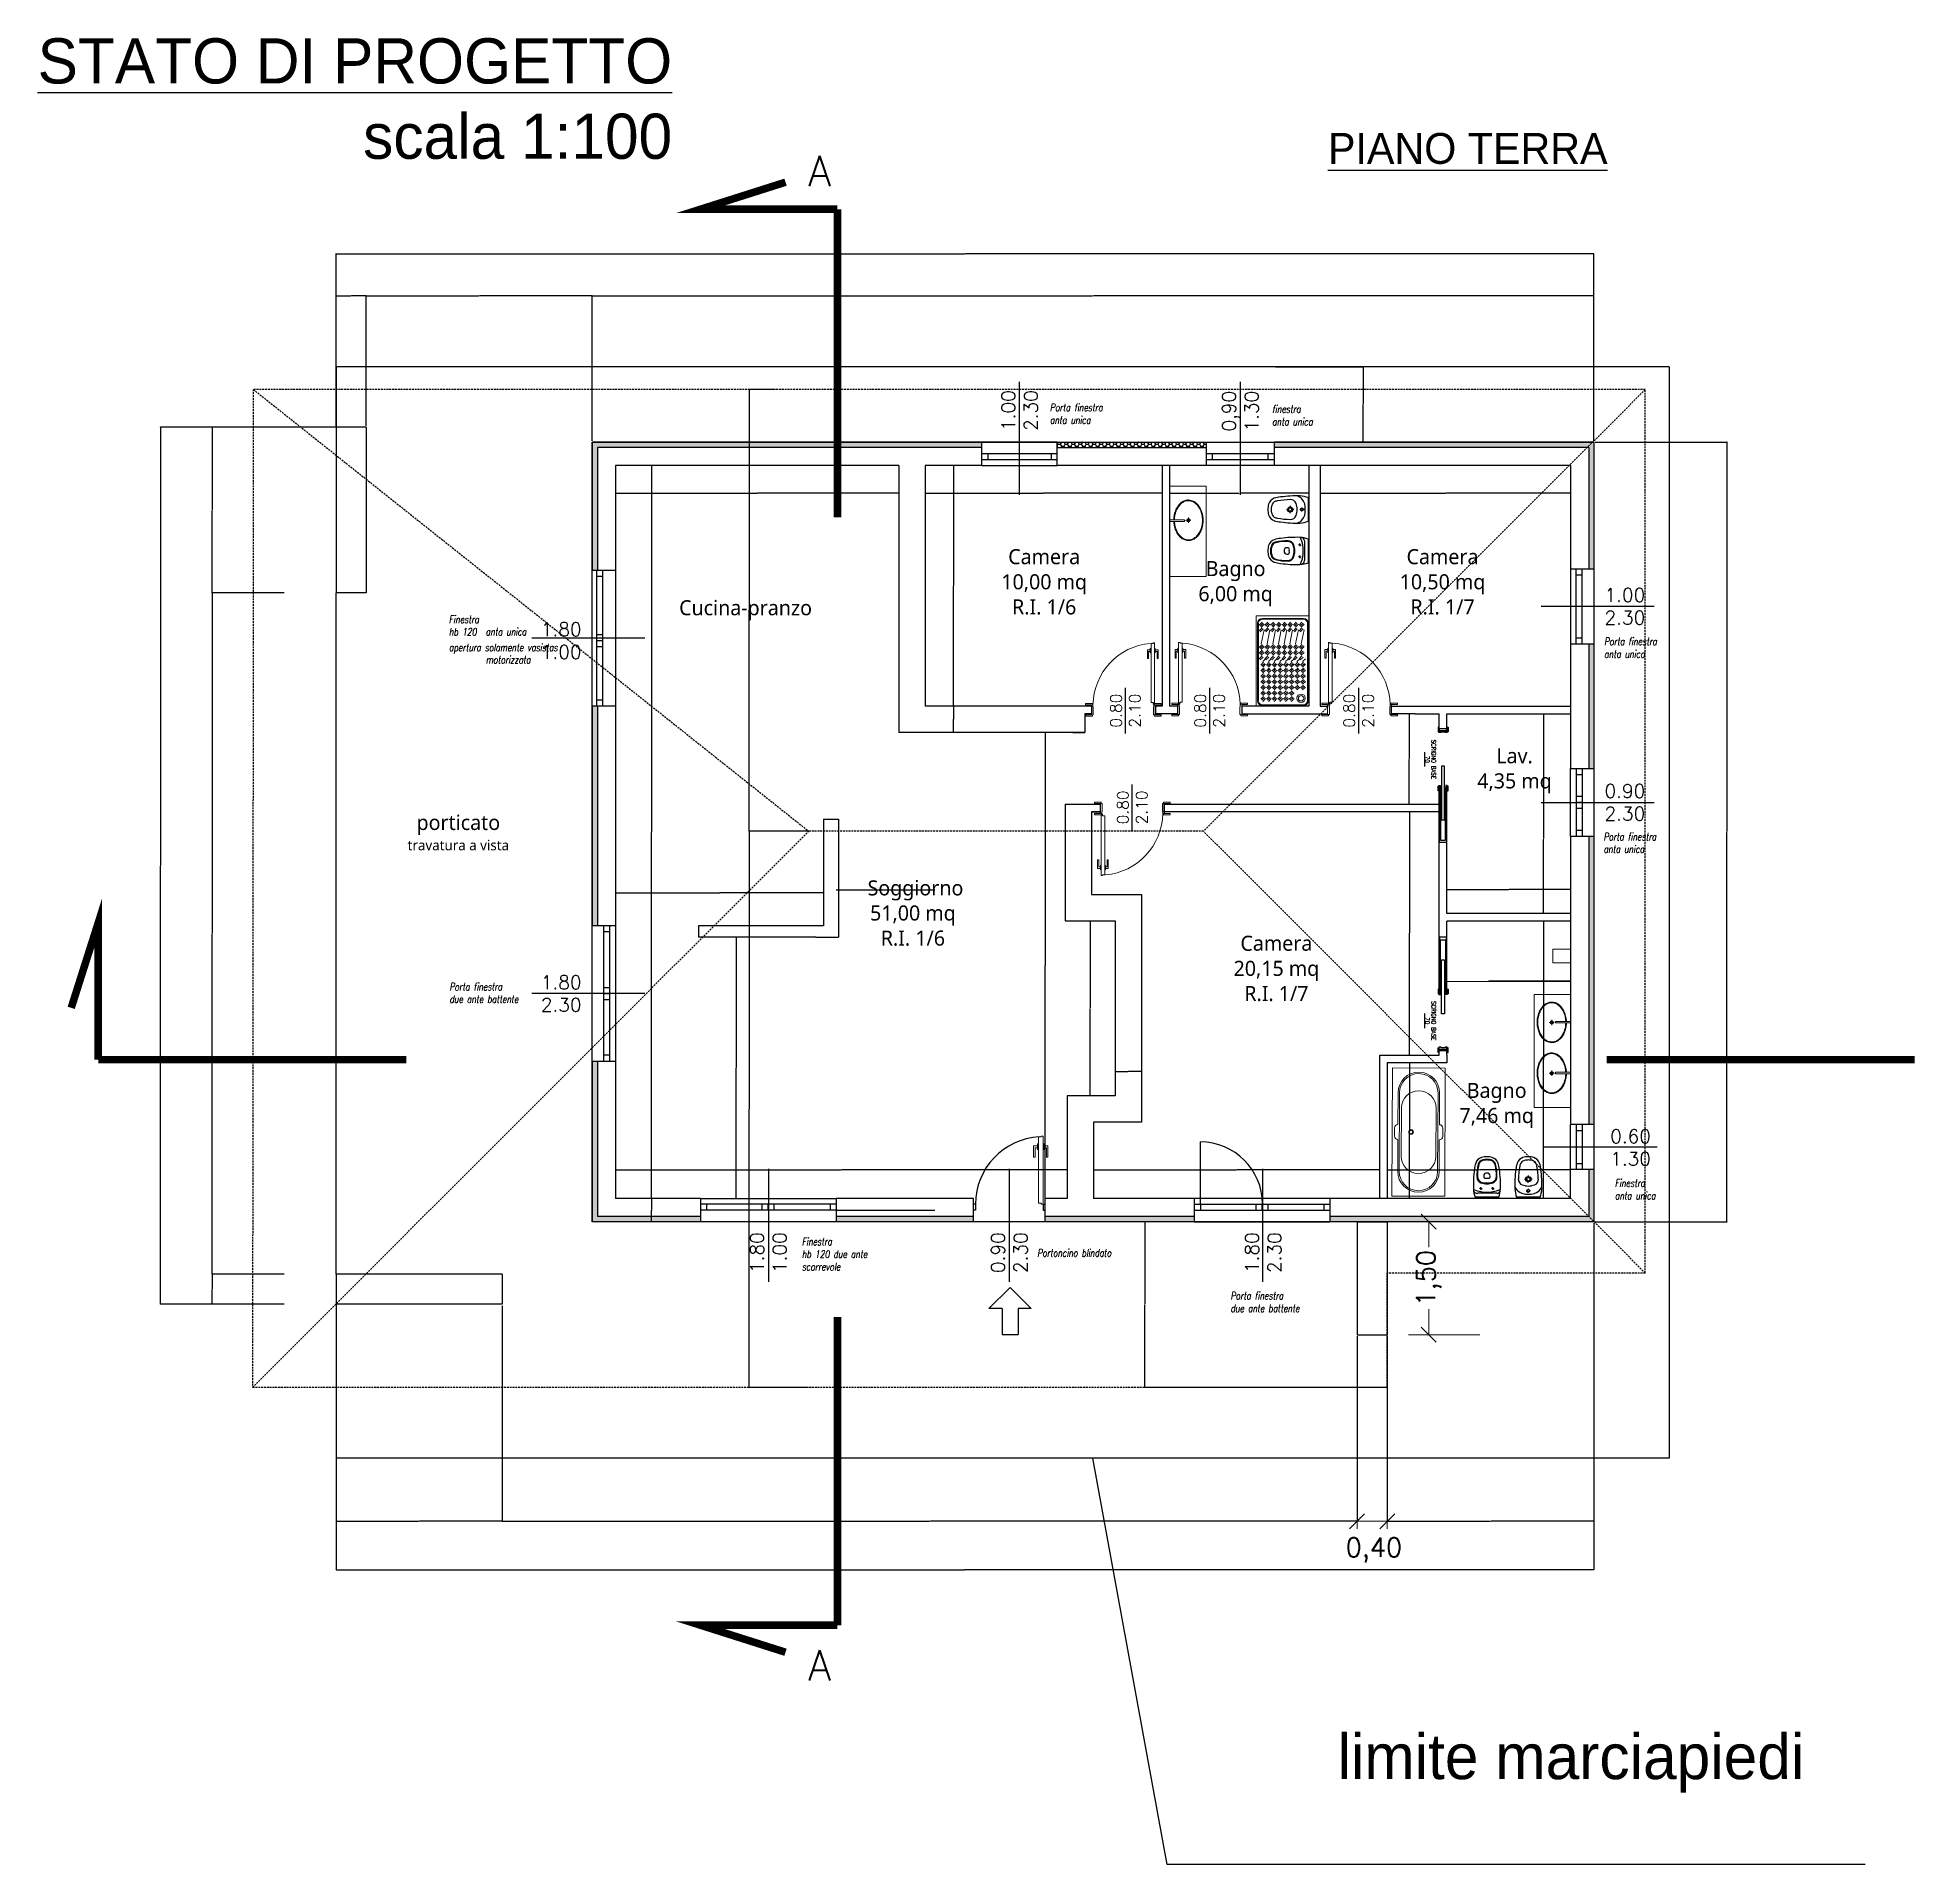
# Model space of a CAD drawing. Header units: metres. Extents: x -2057 to 8255, y -892 to 9175.
# Drawn here: x 2260 to 4757, y 6750 to 9175 of the extents above; entities that cross this region are included whole.
import ezdxf
from ezdxf.enums import TextEntityAlignment as Align

# ---------------------------------------------------------------- set-up
doc = ezdxf.new("R2010")
doc.units = ezdxf.units.M
doc.header["$LTSCALE"] = 10
doc.header["$PDMODE"] = 35
doc.header["$PDSIZE"] = 0.1
for name, pattern in [('AUSGEZOGEN', [0]), ('BORDO2', [0.875, 0.25, -0.125, 0.25, -0.125, 0, -0.125]), ('CONTINUA', [0]), ('DASHED2', [0.375, 0.25, -0.125])]:
    doc.linetypes.add(name, pattern=pattern)
doc.layers.add('ARREDO', color=5, linetype='Continuous', lineweight=13)
doc.layers.add('QUOTE', color=13, linetype='AUSGEZOGEN', lineweight=18)
for name, color, linetype in [('Muri', 3, 'Continuous'), ('Retino', 8, 'Continuous'), ('Scritte', 2, 'Continuous'), ('Sottile', 5, 'Continuous'), ('Testi', 3, 'Continuous'), ('Verde', 84, 'Continuous')]:
    doc.layers.add(name, color=color, linetype=linetype)
doc.styles.add('SIMPLEX', font='simplex.shx', dxfattribs={"width": 0.7})
doc.styles.add('SIMPLEX-STRETTO', font='simplex.shx', dxfattribs={"width": 0.75, "oblique": 10})
doc.styles.get("Standard").update_dxf_attribs({"font": 'romans.shx'})
doc.styles.add('STYLE2', font='l_10646.ttf')
doc.dimstyles.new('ISO-25', dxfattribs={"dimtxt": 0.25, "dimasz": 0.2, "dimexe": 0.1, "dimexo": 0.1, "dimgap": 0.1, "dimtad": 0, "dimzin": 1, "dimtxsty": 'Standard', "dimblk": 'OBLIQUE', "dimcen": 2.5, "dimclrt": 2, "dimadec": 0, "dimazin": 0, "dimtfac": 1, "dimtmove": 0, "dimatfit": 3, "dimfxl": 1, "dimarcsym": 0})
pattern_1 = [(0, (-265750.794, -70848.5211), (4.619625, 2.667141726), [3.07975, -6.1595]), (120, (-265750.794, -70848.5211), (-4.61962499, 2.667141743), [3.07975, -6.1595]), (60, (-265750.794, -70848.5211), (1e-08, 5.33428347), [-6.1595, 3.07975])]

msp = doc.modelspace()

# ---------------------------------------------------------------- texts
at = {"style": 'STYLE2'}
for s, insert, char_height, width, attachment_point in [('{\\fComic Sans MS|b0|i0|c0|p66;\\LPIANO TERRA}', (4344.0901, 9048.1653), 40.95, 2230.776258, 3), ('Camera\\P10,00 mq\\PR.I. 1/6', (3596.15, 8452.1488), 20, 350.899532, 5), ('Camera\\P10,50 mq\\PR.I. 1/7', (4125.0141, 8452.1488), 20, 350.899532, 5), ('Bagno\\P6,00 mq', (3850.2892, 8449.8568), 20, 350.899532, 5), ('Cucina-pranzo', (3199.7174, 8414.5158), 20, 350.899532, 5), ('Lav.\\P4,35 mq', (4220.6015, 8201.3369), 20, 350.899532, 5), ('porticato \\P{\\H0.67985x;travatura a vista}', (2818.3459, 8119.2358), 20, 1394.235162, 5), (' Soggiorno\\P51,00 mq\\PR.I. 1/6', (3421.8711, 8012.4352), 20, 350.899532, 5), ('Camera\\P20,15 mq\\PR.I. 1/7', (3904.4543, 7938.9337), 20, 350.899532, 5), ('Bagno\\P7,46 mq', (4196.9216, 7757.0515), 20, 350.899532, 5)]:
    msp.add_mtext(s, dxfattribs=dict(at, insert=insert, char_height=char_height, width=width, attachment_point=attachment_point))
at = {"layer": 'QUOTE', "color": 30, "linetype": 'BORDO2', "true_color": 0xf8991e, "char_height": 40, "attachment_point": 1}
for insert in [(3282.4955, 9017.7639), (3282.4955, 7033.8908)]:
    msp.add_mtext_dynamic_manual_height_columns('A', width=0.62131, gutter_width=12.5, heights=[0], dxfattribs=dict(at, insert=insert))
at = {"layer": 'QUOTE', "insert": (4106.7384, 7527.7635), "char_height": 25, "attachment_point": 5, "rotation": 90}
msp.add_mtext('1,50', dxfattribs=at)
at = {"layer": 'QUOTE', "insert": (4033.877, 7166.7197), "char_height": 25, "attachment_point": 5}
msp.add_mtext('0,40', dxfattribs=at)
at = {"layer": 'Testi', "char_height": 60, "width": 2230.776258, "attachment_point": 3, "style": 'STYLE2'}
for s, insert in [('{\\fComic Sans MS|b0|i0|c0|p66;\\LSTATO DI PROGETTO\\P\\lscala 1:100}', (3102.2752, 9173.9115)), ('{\\fComic Sans MS|b0|i0|c0|p66;limite marciapiedi }', (4605.3284, 6922.6936))]:
    msp.add_mtext(s, dxfattribs=dict(at, insert=insert))
at = {"layer": 'Testi', "attachment_point": 5}
for s, width, insert, char_height, rotation in [('1.00\\P2.30', 0.407387, (3563.4787, 8679.6425), 18, 90), ('0,90\\P1.30', 0.407387, (3856.5105, 8678.854), 18, 90), ('0.80\\P2.10', 0.814159, (3704.0342, 8281.2489), 15, 90), ('0.80\\P2.10', 0.814159, (3815.8735, 8281.2489), 15, 90), ('0.80\\P2.10', 0.814159, (4013.6738, 8281.2489), 15, 90), ('0.80\\P2.10', 0.814159, (3713.1136, 8152.848), 15, 90), ('0.60\\P1.30', 0.778379, (4374.6737, 7701.2593), 18, 0.0000233), ('1.80\\P1.00', 0.732202, (3229.9896, 7561.6731), 18, 90), ('0.90\\P2.30', 0.732202, (3549.8208, 7561.6731), 18, 90), ('1.80\\P2.30', 0.407387, (3886.9216, 7561.673), 18, 90)]:
    msp.add_mtext_dynamic_manual_height_columns(s, width=width, gutter_width=12.5, heights=[0], dxfattribs=dict(at, insert=insert, char_height=char_height, rotation=rotation))
at = {"layer": 'Testi', "color": 7, "char_height": 10, "width": 148.215848, "attachment_point": 1, "style": 'SIMPLEX-STRETTO'}
for s, insert in [('Porta finestra\\Panta unica', (3603.801, 8688.7583)), ('finestra\\Panta unica', (3898.7403, 8686.6362)), ('Finestra \\Phb 120', (2805.8891, 8407.5415)), ('anta unica', (2854.6635, 8391.1953)), ('apertura solamente vasistas', (2805.8891, 8370.1362)), ('Porta finestra\\Panta unica', (4339.5673, 8378.171)), ('motorizzata', (2854.8114, 8353.8358)), ('Porta finestra\\Panta unica', (4338.7452, 8118.9948)), ('Porta finestra\\Pdue ante battente', (2806.4584, 7919.8348)), ('Finestra \\Panta unica', (4353.8417, 7659.0621)), ('Finestra \\Phb 120 due ante\\Pscorrevole', (3274.4466, 7581.3973)), ('Portoncino blindato', (3586.8888, 7566.355)), ('Porta finestra \\Pdue ante battente', (3843.501, 7509.4956))]:
    msp.add_mtext(s, dxfattribs=dict(at, insert=insert))
at = {"layer": 'Testi', "char_height": 18, "attachment_point": 5}
for s, width, insert in [('1.00\\P2.30', 0.407387, (4367.1276, 8419.7635)), ('1.80\\P1.00', 0.407387, (2954.9466, 8374.2409)), ('0.90\\P2.30', 0.407387, (4367.1276, 8159.4881)), ('1.80\\P2.30', 0.561674, (2954.9466, 7905.6715))]:
    msp.add_mtext_dynamic_manual_height_columns(s, width=width, gutter_width=12.5, heights=[0], dxfattribs=dict(at, insert=insert))

# ---------------------------------------------------------------- blocks, each defined once
blk = doc.blocks.new('_Oblique')
at = {"color": 0, "linetype": 'ByBlock', "lineweight": -2}
blk.add_line((-0.5, -0.5), (0.5, 0.5), dxfattribs=at)
blk = doc.blocks.new('*D62')
at = {"layer": 'Defpoints', "color": 0, "transparency": 16777216}
for p in [(2996, 8832), (2696, 8657.8), (2996, 8637.8)]:
    blk.add_point(p, dxfattribs=at)
at = {"layer": 'QUOTE', "color": 0, "lineweight": -2, "transparency": 16777216}
for p, q in [((2696, 8659.3), (2696, 8832.1)), ((2696, 8832), (2845.3, 8832)), ((2996, 8832), (2846.8, 8832)), ((2996, 8639.3), (2996, 8832.1))]:
    blk.add_line(p, q, dxfattribs=at)
at = {"layer": 'QUOTE', "color": 0, "lineweight": -2, "transparency": 16777216, "xscale": 0.2, "yscale": 0.2, "zscale": 0.2, "rotation": 180}
blk.add_blockref('_Oblique', (2696, 8832), dxfattribs=at)
at = {"layer": 'QUOTE', "color": 0, "lineweight": -2, "transparency": 16777216, "xscale": 0.2, "yscale": 0.2, "zscale": 0.2}
blk.add_blockref('_Oblique', (2996, 8832), dxfattribs=at)
at = {"layer": 'QUOTE', "color": 2, "transparency": 16777216, "insert": (2846, 8832), "char_height": 0.25, "attachment_point": 5}
blk.add_mtext('300,00', dxfattribs=at)
blk = doc.blocks.new('*D63')
at = {"layer": 'Defpoints', "color": 0, "transparency": 16777216}
for p in [(4326, 8832), (2996, 8637.8), (4326, 8637.8)]:
    blk.add_point(p, dxfattribs=at)
at = {"layer": 'QUOTE', "color": 0, "lineweight": -2, "transparency": 16777216}
for p, q in [((2996, 8639.3), (2996, 8832.1)), ((2996, 8832), (3660.2, 8832)), ((4326, 8832), (3661.9, 8832)), ((4326, 8639.3), (4326, 8832.1))]:
    blk.add_line(p, q, dxfattribs=at)
at = {"layer": 'QUOTE', "color": 0, "lineweight": -2, "transparency": 16777216, "xscale": 0.2, "yscale": 0.2, "zscale": 0.2, "rotation": 180}
blk.add_blockref('_Oblique', (2996, 8832), dxfattribs=at)
at = {"layer": 'QUOTE', "color": 0, "lineweight": -2, "transparency": 16777216, "xscale": 0.2, "yscale": 0.2, "zscale": 0.2}
blk.add_blockref('_Oblique', (4326, 8832), dxfattribs=at)
at = {"layer": 'QUOTE', "color": 2, "transparency": 16777216, "insert": (3661, 8832), "char_height": 0.25, "attachment_point": 5}
blk.add_mtext('1330,00', dxfattribs=at)
blk = doc.blocks.new('*D64')
at = {"layer": 'Defpoints', "color": 0, "transparency": 16777216}
for p in [(4326, 8887.7), (2656, 8832), (4326, 8832)]:
    blk.add_point(p, dxfattribs=at)
at = {"layer": 'QUOTE', "color": 0, "lineweight": -2, "transparency": 16777216}
for p, q in [((2656, 8832.1), (2656, 8887.8)), ((2656, 8887.7), (3490.2, 8887.7)), ((4326, 8887.7), (3491.9, 8887.7)), ((4326, 8832.1), (4326, 8887.8))]:
    blk.add_line(p, q, dxfattribs=at)
at = {"layer": 'QUOTE', "color": 0, "lineweight": -2, "transparency": 16777216, "xscale": 0.2, "yscale": 0.2, "zscale": 0.2, "rotation": 180}
blk.add_blockref('_Oblique', (2656, 8887.7), dxfattribs=at)
at = {"layer": 'QUOTE', "color": 0, "lineweight": -2, "transparency": 16777216, "xscale": 0.2, "yscale": 0.2, "zscale": 0.2}
blk.add_blockref('_Oblique', (4326, 8887.7), dxfattribs=at)
at = {"layer": 'QUOTE', "color": 2, "transparency": 16777216, "insert": (3491, 8887.7), "char_height": 0.25, "attachment_point": 5}
blk.add_mtext('1670,00', dxfattribs=at)
blk = doc.blocks.new('*D65')
at = {"layer": 'Defpoints', "color": 0, "transparency": 16777216}
for p in [(2656, 8657.8), (2491.6, 8437.8), (2587, 8437.8)]:
    blk.add_point(p, dxfattribs=at)
at = {"layer": 'QUOTE', "color": 0, "lineweight": -2, "transparency": 16777216}
for p, q in [((2655.9, 8657.8), (2491.5, 8657.8)), ((2491.6, 8657.8), (2491.6, 8548.5)), ((2491.6, 8437.8), (2491.6, 8547)), ((2586.9, 8437.8), (2491.5, 8437.8))]:
    blk.add_line(p, q, dxfattribs=at)
at = {"layer": 'QUOTE', "color": 0, "lineweight": -2, "transparency": 16777216, "xscale": 0.2, "yscale": 0.2, "zscale": 0.2}
for p, rotation in [((2491.6, 8657.8), 90), ((2491.6, 8437.8), 270)]:
    blk.add_blockref('_Oblique', p, dxfattribs=dict(at, rotation=rotation))
at = {"layer": 'QUOTE', "color": 2, "transparency": 16777216, "insert": (2491.6, 8547.8), "char_height": 0.25, "attachment_point": 5, "rotation": 90}
blk.add_mtext('220,00', dxfattribs=at)
blk = doc.blocks.new('*D66')
at = {"layer": 'Defpoints', "color": 0, "transparency": 16777216}
for p in [(2587, 8437.8), (2491.6, 7533.1), (2587, 7533.1)]:
    blk.add_point(p, dxfattribs=at)
at = {"layer": 'QUOTE', "color": 0, "lineweight": -2, "transparency": 16777216}
for p, q in [((2586.9, 8437.8), (2491.5, 8437.8)), ((2491.6, 8437.8), (2491.6, 7986.2)), ((2491.6, 7533.1), (2491.6, 7984.7)), ((2586.9, 7533.1), (2491.5, 7533.1))]:
    blk.add_line(p, q, dxfattribs=at)
at = {"layer": 'QUOTE', "color": 0, "lineweight": -2, "transparency": 16777216, "xscale": 0.2, "yscale": 0.2, "zscale": 0.2}
for p, rotation in [((2491.6, 8437.8), 90), ((2491.6, 7533.1), 270)]:
    blk.add_blockref('_Oblique', p, dxfattribs=dict(at, rotation=rotation))
at = {"layer": 'QUOTE', "color": 2, "transparency": 16777216, "insert": (2491.6, 7985.4), "char_height": 0.25, "attachment_point": 5, "rotation": 90}
blk.add_mtext('904,66', dxfattribs=at)
blk = doc.blocks.new('*D67')
at = {"layer": 'Defpoints', "color": 0, "transparency": 16777216}
for p in [(2587, 7533.1), (2491.6, 7493.1), (2587, 7493.1)]:
    blk.add_point(p, dxfattribs=at)
at = {"layer": 'QUOTE', "color": 0, "lineweight": -2, "transparency": 16777216}
for p, q in [((2586.9, 7533.1), (2491.5, 7533.1)), ((2491.6, 7533.1), (2491.6, 7513.7)), ((2586.9, 7493.1), (2491.5, 7493.1)), ((2491.6, 7493.1), (2491.6, 7512.5))]:
    blk.add_line(p, q, dxfattribs=at)
at = {"layer": 'QUOTE', "color": 0, "lineweight": -2, "transparency": 16777216, "xscale": 0.2, "yscale": 0.2, "zscale": 0.2}
for p, rotation in [((2491.6, 7533.1), 90), ((2491.6, 7493.1), 270)]:
    blk.add_blockref('_Oblique', p, dxfattribs=dict(at, rotation=rotation))
at = {"layer": 'QUOTE', "color": 2, "transparency": 16777216, "insert": (2491.6, 7513.1), "char_height": 0.25, "attachment_point": 5, "rotation": 90}
blk.add_mtext('40,00', dxfattribs=at)
blk = doc.blocks.new('*D68')
at = {"layer": 'Defpoints', "color": 0, "transparency": 16777216}
for p in [(2491.6, 8657.8), (2423, 7493.1), (2491.6, 7493.1)]:
    blk.add_point(p, dxfattribs=at)
at = {"layer": 'QUOTE', "color": 0, "lineweight": -2, "transparency": 16777216}
for p, q in [((2491.5, 8657.8), (2422.9, 8657.8)), ((2423, 8657.8), (2423, 8076.3)), ((2423, 7493.1), (2423, 8074.6)), ((2491.5, 7493.1), (2422.9, 7493.1))]:
    blk.add_line(p, q, dxfattribs=at)
at = {"layer": 'QUOTE', "color": 0, "lineweight": -2, "transparency": 16777216, "xscale": 0.2, "yscale": 0.2, "zscale": 0.2}
for p, rotation in [((2423, 8657.8), 90), ((2423, 7493.1), 270)]:
    blk.add_blockref('_Oblique', p, dxfattribs=dict(at, rotation=rotation))
at = {"layer": 'QUOTE', "color": 2, "transparency": 16777216, "insert": (2423, 8075.4), "char_height": 0.25, "attachment_point": 5, "rotation": 90}
blk.add_mtext('1164,66', dxfattribs=at)
blk = doc.blocks.new('*D69')
at = {"layer": 'Defpoints', "color": 0, "transparency": 16777216}
for p in [(3075, 7633.8), (3075, 7602.8), (3075, 7602.8)]:
    blk.add_point(p, dxfattribs=at)
at = {"layer": 'QUOTE', "color": 0, "lineweight": -2, "transparency": 16777216}
for p, q in [((3075, 7633.8), (3075, 7618.9)), ((3075, 7602.8), (3075, 7617.7))]:
    blk.add_line(p, q, dxfattribs=at)
at = {"layer": 'QUOTE', "color": 0, "lineweight": -2, "transparency": 16777216, "xscale": 0.2, "yscale": 0.2, "zscale": 0.2}
for p, rotation in [((3075, 7633.8), 90), ((3075, 7602.8), 270)]:
    blk.add_blockref('_Oblique', p, dxfattribs=dict(at, rotation=rotation))
at = {"layer": 'QUOTE', "color": 2, "transparency": 16777216, "insert": (3075, 7618.3), "char_height": 0.25, "attachment_point": 5, "rotation": 90}
blk.add_mtext('31,00', dxfattribs=at)
blk = doc.blocks.new('*D70')
at = {"layer": 'Defpoints', "color": 0, "transparency": 16777216}
for p in [(4326, 8637.8), (4502.6, 8637.8), (4326, 7602.8)]:
    blk.add_point(p, dxfattribs=at)
at = {"layer": 'QUOTE', "color": 0, "lineweight": -2, "transparency": 16777216}
for p, q in [((4327.5, 8637.8), (4502.7, 8637.8)), ((4502.6, 8637.8), (4502.6, 8121.1)), ((4502.6, 7602.8), (4502.6, 8119.4)), ((4327.5, 7602.8), (4502.7, 7602.8))]:
    blk.add_line(p, q, dxfattribs=at)
at = {"layer": 'QUOTE', "color": 0, "lineweight": -2, "transparency": 16777216, "xscale": 0.2, "yscale": 0.2, "zscale": 0.2}
for p, rotation in [((4502.6, 8637.8), 90), ((4502.6, 7602.8), 270)]:
    blk.add_blockref('_Oblique', p, dxfattribs=dict(at, rotation=rotation))
at = {"layer": 'QUOTE', "color": 2, "transparency": 16777216, "insert": (4502.6, 8120.3), "char_height": 0.25, "attachment_point": 5, "rotation": 90}
blk.add_mtext('1035,00', dxfattribs=at)
blk = doc.blocks.new('*D71')
at = {"layer": 'Defpoints', "color": 0, "transparency": 16777216}
for p in [(2656, 8832), (2656, 8657.8), (2696, 8657.8)]:
    blk.add_point(p, dxfattribs=at)
at = {"layer": 'QUOTE', "color": 0, "lineweight": -2, "transparency": 16777216}
for p, q in [((2656, 8659.3), (2656, 8832.1)), ((2656, 8832), (2675.4, 8832)), ((2696, 8832), (2676.6, 8832)), ((2696, 8659.3), (2696, 8832.1))]:
    blk.add_line(p, q, dxfattribs=at)
at = {"layer": 'QUOTE', "color": 0, "lineweight": -2, "transparency": 16777216, "xscale": 0.2, "yscale": 0.2, "zscale": 0.2, "rotation": 180}
blk.add_blockref('_Oblique', (2656, 8832), dxfattribs=at)
at = {"layer": 'QUOTE', "color": 0, "lineweight": -2, "transparency": 16777216, "xscale": 0.2, "yscale": 0.2, "zscale": 0.2}
blk.add_blockref('_Oblique', (2696, 8832), dxfattribs=at)
at = {"layer": 'QUOTE', "color": 2, "transparency": 16777216, "insert": (2676, 8832), "char_height": 0.25, "attachment_point": 5}
blk.add_mtext('40,00', dxfattribs=at)
blk = doc.blocks.new('*D72')
at = {"layer": 'Defpoints', "color": 0, "transparency": 16777216}
for p in [(2656, 7493.1), (2876.4, 7493.1), (2656, 7205.1)]:
    blk.add_point(p, dxfattribs=at)
at = {"layer": 'QUOTE', "color": 0, "lineweight": -2, "transparency": 16777216}
for p, q in [((2656, 7491.1), (2656, 7205)), ((2876.4, 7491.1), (2876.4, 7205)), ((2656, 7205.1), (2765.5, 7205.1)), ((2876.4, 7205.1), (2766.9, 7205.1))]:
    blk.add_line(p, q, dxfattribs=at)
at = {"layer": 'QUOTE', "color": 0, "lineweight": -2, "transparency": 16777216, "xscale": 0.2, "yscale": 0.2, "zscale": 0.2, "rotation": 180}
blk.add_blockref('_Oblique', (2656, 7205.1), dxfattribs=at)
at = {"layer": 'QUOTE', "color": 0, "lineweight": -2, "transparency": 16777216, "xscale": 0.2, "yscale": 0.2, "zscale": 0.2}
blk.add_blockref('_Oblique', (2876.4, 7205.1), dxfattribs=at)
at = {"layer": 'QUOTE', "color": 2, "transparency": 16777216, "insert": (2766.2, 7205.1), "char_height": 0.25, "attachment_point": 5}
blk.add_mtext('220,34', dxfattribs=at)
blk = doc.blocks.new('*D73')
at = {"layer": 'Defpoints', "color": 0, "transparency": 16777216}
for p in [(2656, 7205.1), (4326, 7205.1), (2656, 7140.8)]:
    blk.add_point(p, dxfattribs=at)
at = {"layer": 'QUOTE', "color": 0, "lineweight": -2, "transparency": 16777216}
for p, q in [((2656, 7205), (2656, 7140.7)), ((4326, 7205), (4326, 7140.7)), ((2656, 7140.8), (3490.2, 7140.8)), ((4326, 7140.8), (3491.9, 7140.8))]:
    blk.add_line(p, q, dxfattribs=at)
at = {"layer": 'QUOTE', "color": 0, "lineweight": -2, "transparency": 16777216, "xscale": 0.2, "yscale": 0.2, "zscale": 0.2, "rotation": 180}
blk.add_blockref('_Oblique', (2656, 7140.8), dxfattribs=at)
at = {"layer": 'QUOTE', "color": 0, "lineweight": -2, "transparency": 16777216, "xscale": 0.2, "yscale": 0.2, "zscale": 0.2}
blk.add_blockref('_Oblique', (4326, 7140.8), dxfattribs=at)
at = {"layer": 'QUOTE', "color": 2, "transparency": 16777216, "insert": (3491, 7140.8), "char_height": 0.25, "attachment_point": 5}
blk.add_mtext('1670,00', dxfattribs=at)
blk = doc.blocks.new('addas')
at = {"layer": 'ARREDO'}
for p, q in [((2700.222, 887.952), (2700.222, 888.132)), ((2700.458, 888.132), (2700.222, 888.132)), ((2700.458, 887.952), (2700.222, 887.952)), ((2700.458, 887.703), (2698.823, 887.703)), ((2700.458, 887.713), (2699.374, 887.713)), ((2699.374, 887.713), (2699.374, 887.703)), ((2700.458, 887.531), (2699.973, 887.531)), ((2699.973, 886.031), (2699.973, 887.531)), ((2700.258, 887.153), (2700.258, 887.173)), ((2700.258, 887.173), (2700.458, 887.173)), ((2700.458, 887.153), (2700.258, 887.153)), ((2698.087, 884.854), (2698.094, 886.554)), ((2698.094, 886.554), (2698.794, 886.551)), ((2698.794, 886.551), (2698.787, 884.851)), ((2700.258, 886.478), (2700.258, 886.498)), ((2700.258, 886.498), (2700.458, 886.498)), ((2700.458, 886.478), (2700.258, 886.478)), ((2698.166, 885.803), (2698.168, 886.225)), ((2698.183, 885.181), (2698.188, 886.225)), ((2698.698, 886.223), (2698.693, 885.179)), ((2698.718, 886.223), (2698.716, 885.801)), ((2698.209, 885.383), (2698.212, 886.023)), ((2698.672, 886.021), (2698.669, 885.381)), ((2700.458, 886.031), (2699.973, 886.031)), ((2698.12, 885.648), (2698.121, 885.758)), ((2698.761, 885.756), (2698.76, 885.646)), ((2698.163, 885.181), (2698.165, 885.603)), ((2698.715, 885.601), (2698.713, 885.179)), ((2698.787, 884.851), (2698.087, 884.854))]:
    blk.add_line(p, q, dxfattribs=at)
at = {"layer": 'ARREDO', "linetype": 'CONTINUA', "lineweight": -3}
for p, q in [((2699.257, 884.953), (2699.25, 884.953)), ((2699.268, 884.964), (2699.268, 884.971)), ((2699.268, 884.942), (2699.268, 884.935)), ((2699.279, 884.953), (2699.286, 884.953)), ((2699.416, 884.953), (2699.409, 884.953)), ((2699.427, 884.964), (2699.427, 884.971)), ((2699.427, 884.942), (2699.427, 884.935)), ((2699.438, 884.953), (2699.445, 884.953)), ((2699.848, 885.078), (2699.884, 885.078)), ((2699.897, 885.128), (2699.897, 885.092)), ((2699.897, 885.029), (2699.897, 885.065)), ((2699.897, 884.951), (2699.897, 884.93)), ((2699.947, 885.078), (2699.911, 885.078)), ((2699.504, 884.839), (2699.191, 884.839)), ((2699.483, 884.89), (2699.222, 884.89)), ((2700.054, 884.839), (2699.741, 884.839)), ((2699.87, 884.923), (2699.891, 884.923)), ((2699.897, 884.896), (2699.897, 884.917)), ((2699.925, 884.923), (2699.904, 884.923))]:
    blk.add_line(p, q, dxfattribs=at)
at = {"layer": 'ARREDO'}
for points in [[(2700.208, 887.194), (2700.208, 887.124)], [(2700.246, 887.16), (2700.176, 887.159)], [(2700.246, 886.485), (2700.176, 886.484)], [(2700.208, 886.519), (2700.208, 886.449)]]:
    blk.add_lwpolyline(points, dxfattribs=at)
for centre, radius in [((2700.208, 887.159), 0.0225), ((2700.208, 887.159), 0.015), ((2700.208, 886.484), 0.0225), ((2700.208, 886.484), 0.015), ((2698.341, 885.703), 0.031), ((2698.341, 885.703), 0.021)]:
    blk.add_circle(centre, radius, dxfattribs=at)
at = {"layer": 'ARREDO', "linetype": 'CONTINUA', "lineweight": -3}
for centre, radius in [((2699.268, 884.953), 0.00653), ((2699.427, 884.953), 0.00653), ((2699.897, 885.078), 0.035), ((2699.897, 885.078), 0.025), ((2699.897, 884.923), 0.0175)]:
    blk.add_circle(centre, radius, dxfattribs=at)
at = {"layer": 'ARREDO'}
for centre, radius, start, end in [((2698.443, 886.224), 0.275, 359.7735, 179.7735), ((2698.443, 886.224), 0.255, 359.7735, 179.7735), ((2698.442, 886.022), 0.23, 359.7735, 179.7735), ((2698.166, 885.758), 0.045, 89.7735, 179.7735), ((2698.716, 885.756), 0.045, 359.7735, 89.7735), ((2698.165, 885.648), 0.045, 179.7735, 269.7735), ((2698.715, 885.646), 0.045, 269.7735, 359.7735), ((2698.439, 885.382), 0.23, 179.7735, 359.7735), ((2698.438, 885.18), 0.275, 179.7735, 359.7735), ((2698.438, 885.18), 0.255, 179.7735, 359.7735)]:
    blk.add_arc(centre, radius, start, end, dxfattribs=at)
at = {"layer": 'ARREDO', "linetype": 'CONTINUA', "lineweight": -3}
for centre, radius, start, end in [((2700.763, 884.992), 1.596, 172.2735, 181.5088), ((2699.569, 885.171), 0.389, 162.1833, 174.843), ((2699.312, 885.252), 0.119, 107.4408, 161.4084), ((2699.815, 885.131), 0.601, 165.9131, 182.2159), ((2699.788, 885.134), 0.567, 165.9131, 182.2159), ((2699.306, 885.258), 0.0762, 101.0792, 165.2019), ((2699.308, 885.254), 0.0718, 101.0792, 165.2019), ((2699.36, 885.03), 0.346, 92.1103, 104.0113), ((2699.353, 885.12), 0.221, 91.4351, 106.2106), ((2699.353, 885.124), 0.209, 91.4351, 106.2106), ((2699.335, 885.03), 0.346, 75.9887, 87.8897), ((2699.342, 885.12), 0.221, 73.7894, 88.5649), ((2699.342, 885.124), 0.209, 73.7894, 88.5649), ((2699.387, 885.254), 0.0718, 14.7981, 78.9208), ((2699.389, 885.258), 0.0762, 14.7981, 78.9208), ((2699.383, 885.252), 0.119, 18.5916, 72.5592), ((2698.907, 885.134), 0.567, 357.7841, 14.0869), ((2698.88, 885.131), 0.601, 357.7841, 14.0869), ((2699.126, 885.171), 0.389, 5.157, 17.8167), ((2697.932, 884.992), 1.596, 358.4912, 7.7265), ((2701.313, 884.992), 1.596, 172.2735, 181.5088), ((2700.119, 885.171), 0.389, 162.1833, 174.843), ((2699.862, 885.252), 0.119, 107.4408, 161.4084), ((2701.07, 885.02), 1.306, 169.9136, 177.4167), ((2700.338, 885.134), 0.567, 165.9131, 168.3407), ((2699.858, 885.254), 0.0718, 101.0792, 165.2019), ((2699.91, 885.03), 0.346, 92.1103, 104.0113), ((2699.903, 885.124), 0.209, 91.4351, 106.2106), ((2699.885, 885.03), 0.346, 75.9887, 87.8897), ((2699.892, 885.124), 0.209, 73.7894, 88.5649), ((2699.937, 885.254), 0.0718, 14.7981, 78.9208), ((2699.933, 885.252), 0.119, 18.5916, 72.5592), ((2699.457, 885.134), 0.567, 11.6593, 14.0869), ((2698.725, 885.02), 1.306, 2.5833, 10.0864), ((2699.676, 885.171), 0.389, 5.157, 17.8167), ((2698.482, 884.992), 1.596, 358.4912, 7.7265), ((2699.621, 884.986), 0.455, 184.5084, 198.8356), ((2699.322, 885.265), 0.356, 245.2448, 261.4486), ((2699.294, 885.105), 0.0796, 177.8988, 250.2047), ((2699.297, 885.11), 0.0751, 177.8988, 250.2047), ((2699.329, 885.202), 0.182, 250.2047, 263.0115), ((2699.33, 885.201), 0.172, 250.2047, 263.0115), ((2699.35, 885.12), 0.0451, 137.0927, 179.8567), ((2699.335, 885.117), 0.0305, 174.8906, 181.1725), ((2699.335, 885.114), 0.0303, 175.4605, 193.4579), ((2699.324, 885.11), 0.0193, 189.663, 254.0008), ((2699.347, 885.213), 0.197, 258.0666, 281.9334), ((2699.349, 885.26), 0.233, 260.2504, 282.2959), ((2699.343, 885.115), 0.0439, 84.1332, 126.4483), ((2699.338, 885.178), 0.0886, 257.5849, 276.0043), ((2699.352, 885.115), 0.0439, 53.5517, 95.8668), ((2699.357, 885.178), 0.0886, 263.9957, 282.4151), ((2699.37, 885.11), 0.0193, 285.9992, 350.337), ((2699.345, 885.12), 0.0451, 0.1433, 42.9073), ((2699.366, 885.202), 0.182, 276.9885, 289.7953), ((2699.36, 885.114), 0.0303, 346.5421, 4.5395), ((2699.36, 885.117), 0.0305, 358.8275, 5.1094), ((2699.365, 885.201), 0.172, 281.1704, 289.7953), ((2699.398, 885.11), 0.0751, 289.7953, 2.1012), ((2699.373, 885.265), 0.356, 278.5514, 294.7552), ((2699.401, 885.105), 0.0796, 289.7953, 2.1012), ((2699.074, 884.986), 0.455, 341.1644, 355.4916), ((2699.825, 885.005), 0.108, 181.8098, 230.0053), ((2700.171, 884.986), 0.455, 184.5084, 198.8356), ((2699.844, 885.076), 0.0796, 177.8988, 250.2047), ((2699.879, 885.173), 0.182, 250.2047, 263.0115), ((2699.897, 885.184), 0.197, 258.0666, 281.9334), ((2699.916, 885.173), 0.182, 276.9885, 289.7953), ((2699.951, 885.076), 0.0796, 289.7953, 2.1012), ((2699.97, 885.005), 0.108, 309.9947, 358.1902), ((2699.624, 884.986), 0.455, 341.1644, 355.4916), ((2699.217, 884.936), 0.0471, 186.2614, 276.2614), ((2699.347, 885.31), 0.405, 258.8046, 281.1954), ((2699.478, 884.936), 0.0471, 276.2614, 353.7386), ((2699.88, 885.071), 0.193, 230.0053, 275.1362), ((2699.915, 885.071), 0.193, 264.8638, 309.9947)]:
    blk.add_arc(centre, radius, start, end, dxfattribs=at)
at = {"layer": 'ARREDO'}
for points, knots in [([(2700.403, 887.146), (2700.402, 887.125), (2700.4, 887.104), (2700.391, 887.061), (2700.383, 887.038), (2700.365, 886.997), (2700.354, 886.978), (2700.328, 886.946), (2700.314, 886.932), (2700.284, 886.91), (2700.268, 886.902), (2700.238, 886.892), (2700.224, 886.89), (2700.209, 886.889), (2700.195, 886.889), (2700.182, 886.891), (2700.152, 886.9), (2700.136, 886.908), (2700.106, 886.929), (2700.091, 886.943), (2700.066, 886.975), (2700.054, 886.993), (2700.035, 887.034), (2700.027, 887.057), (2700.017, 887.103), (2700.014, 887.128), (2700.013, 887.177), (2700.014, 887.201), (2700.023, 887.249), (2700.03, 887.271), (2700.047, 887.314), (2700.058, 887.333), (2700.082, 887.367), (2700.096, 887.382), (2700.126, 887.405), (2700.141, 887.414), (2700.173, 887.426), (2700.189, 887.429), (2700.222, 887.43), (2700.238, 887.427), (2700.271, 887.416), (2700.286, 887.407), (2700.316, 887.384), (2700.33, 887.37), (2700.355, 887.337), (2700.366, 887.318), (2700.384, 887.276), (2700.391, 887.253), (2700.4, 887.212), (2700.402, 887.194), (2700.403, 887.176)], [4.763333, 4.763333, 4.763333, 4.763333, 4.989867, 4.989867, 5.254661, 5.254661, 5.519456, 5.519456, 5.784251, 5.784251, 6.049045, 6.049045, 6.283185, 6.283185, 6.283185, 6.506748, 6.506748, 6.771543, 6.771543, 7.036337, 7.036337, 7.301132, 7.301132, 7.565927, 7.565927, 7.830721, 7.830721, 8.095516, 8.095516, 8.360311, 8.360311, 8.625105, 8.625105, 8.8899, 8.8899, 9.154695, 9.154695, 9.419489, 9.419489, 9.684284, 9.684284, 9.949079, 9.949079, 10.213873, 10.213873, 10.478668, 10.478668, 10.743463, 10.743463, 10.938298, 10.938298, 10.938298, 10.938298]), ([(2700.209, 886.899), (2700.195, 886.899), (2700.18, 886.902), (2700.152, 886.911), (2700.137, 886.919), (2700.11, 886.939), (2700.097, 886.951), (2700.073, 886.982), (2700.061, 887.001), (2700.042, 887.042), (2700.035, 887.065), (2700.025, 887.112), (2700.023, 887.137), (2700.023, 887.186), (2700.026, 887.211), (2700.036, 887.258), (2700.043, 887.281), (2700.062, 887.321), (2700.074, 887.34), (2700.098, 887.369), (2700.109, 887.38), (2700.134, 887.398), (2700.147, 887.405), (2700.177, 887.417), (2700.195, 887.42), (2700.231, 887.419), (2700.249, 887.414), (2700.279, 887.399), (2700.292, 887.391), (2700.317, 887.37), (2700.328, 887.357), (2700.35, 887.326), (2700.361, 887.307), (2700.377, 887.266), (2700.384, 887.243), (2700.39, 887.206), (2700.392, 887.191), (2700.393, 887.176)], [6.283185, 6.283185, 6.283185, 6.283185, 6.536038, 6.536038, 6.788891, 6.788891, 7.043196, 7.043196, 7.317291, 7.317291, 7.591386, 7.591386, 7.86548, 7.86548, 8.139575, 8.139575, 8.41367, 8.41367, 8.687765, 8.687765, 8.917893, 8.917893, 9.148021, 9.148021, 9.460178, 9.460178, 9.772335, 9.772335, 10.007807, 10.007807, 10.243278, 10.243278, 10.507183, 10.507183, 10.771088, 10.771088, 10.938298, 10.938298, 10.938298, 10.938298]), ([(2700.393, 887.147), (2700.392, 887.132), (2700.391, 887.117), (2700.384, 887.073), (2700.376, 887.045), (2700.355, 887.001), (2700.344, 886.983), (2700.321, 886.952), (2700.308, 886.94), (2700.281, 886.919), (2700.266, 886.912), (2700.237, 886.902), (2700.223, 886.9), (2700.209, 886.899)], [4.763333, 4.763333, 4.763333, 4.763333, 4.929237, 4.929237, 5.261046, 5.261046, 5.524242, 5.524242, 5.776229, 5.776229, 6.038591, 6.038591, 6.283185, 6.283185, 6.283185, 6.283185]), ([(2700.403, 886.471), (2700.402, 886.45), (2700.4, 886.429), (2700.391, 886.386), (2700.383, 886.363), (2700.365, 886.322), (2700.354, 886.303), (2700.328, 886.27), (2700.314, 886.256), (2700.284, 886.234), (2700.268, 886.226), (2700.238, 886.217), (2700.224, 886.214), (2700.209, 886.214), (2700.195, 886.214), (2700.182, 886.216), (2700.152, 886.225), (2700.136, 886.233), (2700.106, 886.254), (2700.091, 886.267), (2700.066, 886.299), (2700.054, 886.318), (2700.035, 886.359), (2700.027, 886.381), (2700.017, 886.428), (2700.014, 886.452), (2700.013, 886.501), (2700.014, 886.526), (2700.023, 886.573), (2700.03, 886.596), (2700.047, 886.638), (2700.058, 886.658), (2700.082, 886.692), (2700.096, 886.707), (2700.126, 886.73), (2700.141, 886.739), (2700.173, 886.751), (2700.189, 886.754), (2700.222, 886.754), (2700.238, 886.752), (2700.271, 886.74), (2700.286, 886.732), (2700.316, 886.709), (2700.33, 886.695), (2700.355, 886.661), (2700.366, 886.642), (2700.384, 886.6), (2700.391, 886.578), (2700.4, 886.537), (2700.402, 886.519), (2700.403, 886.501)], [4.763333, 4.763333, 4.763333, 4.763333, 4.989867, 4.989867, 5.254661, 5.254661, 5.519456, 5.519456, 5.784251, 5.784251, 6.049045, 6.049045, 6.283185, 6.283185, 6.283185, 6.506748, 6.506748, 6.771543, 6.771543, 7.036337, 7.036337, 7.301132, 7.301132, 7.565927, 7.565927, 7.830721, 7.830721, 8.095516, 8.095516, 8.360311, 8.360311, 8.625105, 8.625105, 8.8899, 8.8899, 9.154695, 9.154695, 9.419489, 9.419489, 9.684284, 9.684284, 9.949079, 9.949079, 10.213873, 10.213873, 10.478668, 10.478668, 10.743463, 10.743463, 10.938298, 10.938298, 10.938298, 10.938298]), ([(2700.209, 886.224), (2700.195, 886.224), (2700.18, 886.226), (2700.152, 886.236), (2700.137, 886.244), (2700.11, 886.263), (2700.097, 886.276), (2700.073, 886.307), (2700.061, 886.326), (2700.042, 886.367), (2700.035, 886.39), (2700.025, 886.437), (2700.023, 886.462), (2700.023, 886.511), (2700.026, 886.536), (2700.036, 886.583), (2700.043, 886.605), (2700.062, 886.646), (2700.074, 886.665), (2700.098, 886.693), (2700.109, 886.705), (2700.134, 886.723), (2700.147, 886.73), (2700.177, 886.742), (2700.195, 886.745), (2700.231, 886.743), (2700.249, 886.739), (2700.279, 886.724), (2700.292, 886.716), (2700.317, 886.694), (2700.328, 886.681), (2700.35, 886.65), (2700.361, 886.631), (2700.377, 886.59), (2700.384, 886.568), (2700.39, 886.53), (2700.392, 886.515), (2700.393, 886.5)], [6.283185, 6.283185, 6.283185, 6.283185, 6.536038, 6.536038, 6.788891, 6.788891, 7.043196, 7.043196, 7.317291, 7.317291, 7.591386, 7.591386, 7.86548, 7.86548, 8.139575, 8.139575, 8.41367, 8.41367, 8.687765, 8.687765, 8.917893, 8.917893, 9.148021, 9.148021, 9.460178, 9.460178, 9.772335, 9.772335, 10.007807, 10.007807, 10.243278, 10.243278, 10.507183, 10.507183, 10.771088, 10.771088, 10.938298, 10.938298, 10.938298, 10.938298]), ([(2700.393, 886.471), (2700.392, 886.456), (2700.391, 886.441), (2700.384, 886.398), (2700.376, 886.37), (2700.355, 886.325), (2700.344, 886.307), (2700.321, 886.277), (2700.308, 886.264), (2700.281, 886.244), (2700.266, 886.236), (2700.237, 886.227), (2700.223, 886.224), (2700.209, 886.224)], [4.763333, 4.763333, 4.763333, 4.763333, 4.929237, 4.929237, 5.261046, 5.261046, 5.524242, 5.524242, 5.776229, 5.776229, 6.038591, 6.038591, 6.283185, 6.283185, 6.283185, 6.283185])]:
    blk.add_open_spline(points, degree=3, knots=knots, dxfattribs=at)
blk = doc.blocks.new('rtret')
at = {"layer": 'ARREDO'}
for p, q in [((2695.134, 894.279), (2695.619, 894.279)), ((2695.619, 894.279), (2695.619, 893.079)), ((2695.134, 893.831), (2695.334, 893.831)), ((2695.334, 893.811), (2695.134, 893.811)), ((2695.334, 893.831), (2695.334, 893.811)), ((2695.134, 893.079), (2695.619, 893.079)), ((2696.284, 892.556), (2696.284, 891.356)), ((2696.984, 892.556), (2696.284, 892.556)), ((2696.302, 892.459), (2696.302, 891.43)), ((2696.313, 892.459), (2696.313, 891.43)), ((2696.363, 892.472), (2696.325, 892.434)), ((2696.377, 892.459), (2696.339, 892.421)), ((2696.39, 892.445), (2696.352, 892.407)), ((2696.912, 892.523), (2696.366, 892.523)), ((2696.912, 892.513), (2696.366, 892.513)), ((2696.439, 892.472), (2696.401, 892.434)), ((2696.452, 892.459), (2696.414, 892.421)), ((2696.466, 892.445), (2696.428, 892.407)), ((2696.514, 892.472), (2696.476, 892.434)), ((2696.528, 892.459), (2696.49, 892.421)), ((2696.541, 892.445), (2696.504, 892.407)), ((2696.59, 892.472), (2696.552, 892.434)), ((2696.603, 892.459), (2696.566, 892.421)), ((2696.617, 892.445), (2696.579, 892.407)), ((2696.665, 892.472), (2696.628, 892.434)), ((2696.679, 892.459), (2696.641, 892.421)), ((2696.693, 892.445), (2696.655, 892.407)), ((2696.741, 892.472), (2696.703, 892.434)), ((2696.755, 892.459), (2696.717, 892.421)), ((2696.768, 892.445), (2696.73, 892.407)), ((2696.817, 892.472), (2696.779, 892.434)), ((2696.83, 892.459), (2696.792, 892.421)), ((2696.844, 892.445), (2696.806, 892.407)), ((2696.892, 892.472), (2696.854, 892.434)), ((2696.906, 892.459), (2696.868, 892.421)), ((2696.919, 892.445), (2696.882, 892.407)), ((2696.965, 891.43), (2696.965, 892.459)), ((2696.976, 891.43), (2696.976, 892.459)), ((2696.363, 892.397), (2696.325, 892.359)), ((2696.377, 892.383), (2696.339, 892.345)), ((2696.39, 892.369), (2696.352, 892.186)), ((2696.439, 892.397), (2696.401, 892.359)), ((2696.452, 892.383), (2696.414, 892.345)), ((2696.466, 892.369), (2696.428, 892.186)), ((2696.514, 892.397), (2696.476, 892.359)), ((2696.528, 892.383), (2696.49, 892.345)), ((2696.541, 892.369), (2696.504, 892.186)), ((2696.59, 892.397), (2696.552, 892.359)), ((2696.603, 892.383), (2696.566, 892.345)), ((2696.617, 892.369), (2696.579, 892.186)), ((2696.665, 892.397), (2696.628, 892.359)), ((2696.679, 892.383), (2696.641, 892.345)), ((2696.693, 892.369), (2696.655, 892.186)), ((2696.741, 892.397), (2696.703, 892.359)), ((2696.755, 892.383), (2696.717, 892.345)), ((2696.768, 892.369), (2696.73, 892.186)), ((2696.817, 892.397), (2696.779, 892.359)), ((2696.83, 892.383), (2696.792, 892.345)), ((2696.844, 892.369), (2696.806, 892.186)), ((2696.892, 892.397), (2696.854, 892.359)), ((2696.906, 892.383), (2696.868, 892.345)), ((2696.919, 892.369), (2696.882, 892.186)), ((2696.363, 892.175), (2696.325, 892.137)), ((2696.363, 892.1), (2696.325, 892.062)), ((2696.363, 892.024), (2696.325, 891.986)), ((2696.377, 892.162), (2696.339, 892.124)), ((2696.377, 892.086), (2696.339, 892.048)), ((2696.377, 892.01), (2696.339, 891.973)), ((2696.382, 891.94), (2696.344, 891.902)), ((2696.39, 892.148), (2696.352, 892.11)), ((2696.39, 892.072), (2696.352, 892.035)), ((2696.409, 891.988), (2696.371, 891.951)), ((2696.439, 892.175), (2696.401, 892.137)), ((2696.439, 892.1), (2696.401, 892.062)), ((2696.439, 892.024), (2696.401, 891.986)), ((2696.452, 892.162), (2696.414, 892.124)), ((2696.452, 892.086), (2696.414, 892.048)), ((2696.452, 892.01), (2696.414, 891.973)), ((2696.457, 891.94), (2696.42, 891.902)), ((2696.466, 892.148), (2696.428, 892.11)), ((2696.466, 892.072), (2696.428, 892.035)), ((2696.485, 891.988), (2696.447, 891.951)), ((2696.514, 892.175), (2696.476, 892.137)), ((2696.514, 892.1), (2696.476, 892.062)), ((2696.514, 892.024), (2696.476, 891.986)), ((2696.528, 892.162), (2696.49, 892.124)), ((2696.528, 892.086), (2696.49, 892.048)), ((2696.528, 892.01), (2696.49, 891.973)), ((2696.533, 891.94), (2696.495, 891.902)), ((2696.541, 892.148), (2696.504, 892.11)), ((2696.541, 892.072), (2696.504, 892.035)), ((2696.56, 891.988), (2696.522, 891.951)), ((2696.59, 892.175), (2696.552, 892.137)), ((2696.59, 892.1), (2696.552, 892.062)), ((2696.59, 892.024), (2696.552, 891.986)), ((2696.603, 892.162), (2696.566, 892.124)), ((2696.603, 892.086), (2696.566, 892.048)), ((2696.603, 892.01), (2696.566, 891.973)), ((2696.609, 891.94), (2696.571, 891.902)), ((2696.617, 892.148), (2696.579, 892.11)), ((2696.617, 892.072), (2696.579, 892.035)), ((2696.636, 891.988), (2696.598, 891.951)), ((2696.665, 892.175), (2696.628, 892.137)), ((2696.665, 892.1), (2696.628, 892.062)), ((2696.665, 892.024), (2696.628, 891.986)), ((2696.679, 892.162), (2696.641, 892.124)), ((2696.679, 892.086), (2696.641, 892.048)), ((2696.679, 892.01), (2696.641, 891.973)), ((2696.684, 891.94), (2696.646, 891.902)), ((2696.693, 892.148), (2696.655, 892.11)), ((2696.693, 892.072), (2696.655, 892.035)), ((2696.711, 891.988), (2696.674, 891.951)), ((2696.741, 892.175), (2696.703, 892.137)), ((2696.741, 892.1), (2696.703, 892.062)), ((2696.741, 892.024), (2696.703, 891.986)), ((2696.755, 892.162), (2696.717, 892.124)), ((2696.755, 892.086), (2696.717, 892.048)), ((2696.755, 892.01), (2696.717, 891.973)), ((2696.76, 891.94), (2696.722, 891.902)), ((2696.768, 892.148), (2696.73, 892.11)), ((2696.768, 892.072), (2696.73, 892.035)), ((2696.787, 891.988), (2696.749, 891.951)), ((2696.817, 892.175), (2696.779, 892.137)), ((2696.817, 892.1), (2696.779, 892.062)), ((2696.817, 892.024), (2696.779, 891.986)), ((2696.83, 892.162), (2696.792, 892.124)), ((2696.83, 892.086), (2696.792, 892.048)), ((2696.83, 892.01), (2696.792, 891.973)), ((2696.835, 891.94), (2696.798, 891.902)), ((2696.844, 892.148), (2696.806, 892.11)), ((2696.844, 892.072), (2696.806, 892.035)), ((2696.863, 891.988), (2696.825, 891.951)), ((2696.892, 892.175), (2696.854, 892.137)), ((2696.892, 892.1), (2696.854, 892.062)), ((2696.892, 892.024), (2696.854, 891.986)), ((2696.906, 892.162), (2696.868, 892.124)), ((2696.906, 892.086), (2696.868, 892.048)), ((2696.906, 892.01), (2696.868, 891.973)), ((2696.911, 891.94), (2696.873, 891.902)), ((2696.919, 892.148), (2696.882, 892.11)), ((2696.919, 892.072), (2696.882, 892.035)), ((2696.938, 891.988), (2696.9, 891.951)), ((2696.382, 891.864), (2696.344, 891.827)), ((2696.382, 891.789), (2696.344, 891.751)), ((2696.382, 891.713), (2696.344, 891.675)), ((2696.395, 891.926), (2696.358, 891.889)), ((2696.395, 891.851), (2696.358, 891.813)), ((2696.395, 891.775), (2696.358, 891.737)), ((2696.395, 891.7), (2696.358, 891.662)), ((2696.409, 891.913), (2696.371, 891.875)), ((2696.409, 891.837), (2696.371, 891.799)), ((2696.409, 891.762), (2696.371, 891.724)), ((2696.409, 891.686), (2696.371, 891.648)), ((2696.457, 891.864), (2696.42, 891.827)), ((2696.457, 891.789), (2696.42, 891.751)), ((2696.457, 891.713), (2696.42, 891.675)), ((2696.471, 891.926), (2696.433, 891.889)), ((2696.471, 891.851), (2696.433, 891.813)), ((2696.471, 891.775), (2696.433, 891.737)), ((2696.471, 891.7), (2696.433, 891.662)), ((2696.485, 891.913), (2696.447, 891.875)), ((2696.485, 891.837), (2696.447, 891.799)), ((2696.485, 891.762), (2696.447, 891.724)), ((2696.485, 891.686), (2696.447, 891.648)), ((2696.533, 891.864), (2696.495, 891.827)), ((2696.533, 891.789), (2696.495, 891.751)), ((2696.533, 891.713), (2696.495, 891.675)), ((2696.547, 891.926), (2696.509, 891.889)), ((2696.547, 891.851), (2696.509, 891.813)), ((2696.547, 891.775), (2696.509, 891.737)), ((2696.547, 891.7), (2696.509, 891.662)), ((2696.56, 891.913), (2696.522, 891.875)), ((2696.56, 891.837), (2696.522, 891.799)), ((2696.56, 891.762), (2696.522, 891.724)), ((2696.56, 891.686), (2696.522, 891.648)), ((2696.609, 891.864), (2696.571, 891.827)), ((2696.609, 891.789), (2696.571, 891.751)), ((2696.609, 891.713), (2696.571, 891.675)), ((2696.622, 891.926), (2696.584, 891.889)), ((2696.622, 891.851), (2696.584, 891.813)), ((2696.622, 891.775), (2696.584, 891.737)), ((2696.622, 891.7), (2696.584, 891.662)), ((2696.636, 891.913), (2696.598, 891.875)), ((2696.636, 891.837), (2696.598, 891.799)), ((2696.636, 891.762), (2696.598, 891.724)), ((2696.636, 891.686), (2696.598, 891.648)), ((2696.684, 891.864), (2696.646, 891.827)), ((2696.684, 891.789), (2696.646, 891.751)), ((2696.684, 891.713), (2696.646, 891.675)), ((2696.698, 891.926), (2696.66, 891.889)), ((2696.698, 891.851), (2696.66, 891.813)), ((2696.698, 891.775), (2696.66, 891.737)), ((2696.698, 891.7), (2696.66, 891.662)), ((2696.711, 891.913), (2696.674, 891.875)), ((2696.711, 891.837), (2696.674, 891.799)), ((2696.711, 891.762), (2696.674, 891.724)), ((2696.711, 891.686), (2696.674, 891.648)), ((2696.76, 891.864), (2696.722, 891.827)), ((2696.76, 891.789), (2696.722, 891.751)), ((2696.76, 891.713), (2696.722, 891.675)), ((2696.773, 891.926), (2696.736, 891.889)), ((2696.773, 891.851), (2696.736, 891.813)), ((2696.773, 891.775), (2696.736, 891.737)), ((2696.773, 891.7), (2696.736, 891.662)), ((2696.787, 891.913), (2696.749, 891.875)), ((2696.787, 891.837), (2696.749, 891.799)), ((2696.787, 891.762), (2696.749, 891.724)), ((2696.787, 891.686), (2696.749, 891.648)), ((2696.835, 891.864), (2696.798, 891.827)), ((2696.835, 891.789), (2696.798, 891.751)), ((2696.835, 891.713), (2696.798, 891.675)), ((2696.849, 891.926), (2696.811, 891.889)), ((2696.849, 891.851), (2696.811, 891.813)), ((2696.849, 891.775), (2696.811, 891.737)), ((2696.849, 891.7), (2696.811, 891.662)), ((2696.863, 891.913), (2696.825, 891.875)), ((2696.863, 891.837), (2696.825, 891.799)), ((2696.863, 891.762), (2696.825, 891.724)), ((2696.863, 891.686), (2696.825, 891.648)), ((2696.911, 891.864), (2696.873, 891.827)), ((2696.911, 891.789), (2696.873, 891.751)), ((2696.911, 891.713), (2696.873, 891.675)), ((2696.925, 891.926), (2696.887, 891.889)), ((2696.925, 891.851), (2696.887, 891.813)), ((2696.925, 891.775), (2696.887, 891.737)), ((2696.925, 891.7), (2696.887, 891.662)), ((2696.938, 891.913), (2696.9, 891.875)), ((2696.938, 891.837), (2696.9, 891.799)), ((2696.938, 891.762), (2696.9, 891.724)), ((2696.938, 891.686), (2696.9, 891.648)), ((2696.382, 891.638), (2696.344, 891.6)), ((2696.382, 891.562), (2696.344, 891.524)), ((2696.382, 891.486), (2696.344, 891.449)), ((2696.395, 891.624), (2696.358, 891.586)), ((2696.395, 891.548), (2696.358, 891.511)), ((2696.395, 891.473), (2696.358, 891.435)), ((2696.409, 891.61), (2696.371, 891.573)), ((2696.409, 891.535), (2696.371, 891.497)), ((2696.409, 891.459), (2696.371, 891.421)), ((2696.457, 891.638), (2696.42, 891.6)), ((2696.457, 891.562), (2696.42, 891.524)), ((2696.457, 891.486), (2696.42, 891.449)), ((2696.471, 891.624), (2696.433, 891.586)), ((2696.471, 891.548), (2696.433, 891.511)), ((2696.471, 891.473), (2696.433, 891.435)), ((2696.485, 891.61), (2696.447, 891.573)), ((2696.485, 891.535), (2696.447, 891.497)), ((2696.485, 891.459), (2696.447, 891.421)), ((2696.533, 891.638), (2696.495, 891.6)), ((2696.533, 891.562), (2696.495, 891.524)), ((2696.533, 891.486), (2696.495, 891.449)), ((2696.547, 891.624), (2696.509, 891.586)), ((2696.547, 891.548), (2696.509, 891.511)), ((2696.547, 891.473), (2696.509, 891.435)), ((2696.56, 891.61), (2696.522, 891.573)), ((2696.56, 891.535), (2696.522, 891.497)), ((2696.56, 891.459), (2696.522, 891.421)), ((2696.609, 891.638), (2696.571, 891.6)), ((2696.609, 891.562), (2696.571, 891.524)), ((2696.609, 891.486), (2696.571, 891.449)), ((2696.622, 891.624), (2696.584, 891.586)), ((2696.622, 891.548), (2696.584, 891.511)), ((2696.622, 891.473), (2696.584, 891.435)), ((2696.636, 891.61), (2696.598, 891.573)), ((2696.636, 891.535), (2696.598, 891.497)), ((2696.636, 891.459), (2696.598, 891.421)), ((2696.684, 891.638), (2696.646, 891.6)), ((2696.684, 891.562), (2696.646, 891.524)), ((2696.684, 891.486), (2696.646, 891.449)), ((2696.698, 891.624), (2696.66, 891.586)), ((2696.698, 891.548), (2696.66, 891.511)), ((2696.698, 891.473), (2696.66, 891.435)), ((2696.711, 891.61), (2696.674, 891.573)), ((2696.711, 891.535), (2696.674, 891.497)), ((2696.711, 891.459), (2696.674, 891.421)), ((2696.76, 891.638), (2696.722, 891.6)), ((2696.76, 891.562), (2696.722, 891.524)), ((2696.76, 891.486), (2696.722, 891.449)), ((2696.773, 891.624), (2696.736, 891.586)), ((2696.773, 891.548), (2696.736, 891.511)), ((2696.773, 891.473), (2696.736, 891.435)), ((2696.787, 891.61), (2696.749, 891.573)), ((2696.787, 891.535), (2696.749, 891.497)), ((2696.787, 891.459), (2696.749, 891.421)), ((2696.835, 891.638), (2696.798, 891.6)), ((2696.849, 891.624), (2696.811, 891.586)), ((2696.863, 891.61), (2696.825, 891.573)), ((2696.911, 891.638), (2696.873, 891.6)), ((2696.925, 891.624), (2696.887, 891.586)), ((2696.938, 891.61), (2696.9, 891.573)), ((2696.366, 891.376), (2696.912, 891.376)), ((2696.366, 891.366), (2696.912, 891.366))]:
    blk.add_line(p, q, dxfattribs=at)
at = {"layer": 'ARREDO', "linetype": 'CONTINUA', "lineweight": -3}
for p, q in [((2696.687, 893.968), (2696.723, 893.968)), ((2696.736, 894.018), (2696.736, 893.981)), ((2696.736, 893.919), (2696.736, 893.955)), ((2696.786, 893.968), (2696.749, 893.968)), ((2696.864, 893.968), (2696.885, 893.968)), ((2696.891, 893.996), (2696.891, 893.975)), ((2696.891, 893.941), (2696.891, 893.962)), ((2696.919, 893.968), (2696.898, 893.968)), ((2696.976, 894.125), (2696.976, 893.812)), ((2696.851, 893.498), (2696.844, 893.498)), ((2696.862, 893.509), (2696.862, 893.516)), ((2696.862, 893.487), (2696.862, 893.48)), ((2696.873, 893.498), (2696.88, 893.498)), ((2696.925, 893.554), (2696.925, 893.293)), ((2696.976, 893.575), (2696.976, 893.262)), ((2696.851, 893.339), (2696.844, 893.339)), ((2696.862, 893.35), (2696.862, 893.357)), ((2696.862, 893.328), (2696.862, 893.321)), ((2696.873, 893.339), (2696.88, 893.339))]:
    blk.add_line(p, q, dxfattribs=at)
at = {"layer": 'ARREDO'}
for points in [[(2695.347, 893.824), (2695.417, 893.825)], [(2695.385, 893.79), (2695.384, 893.86)]]:
    blk.add_lwpolyline(points, dxfattribs=at)
at = {"layer": 'ARREDO', "linetype": 'CONTINUA', "lineweight": -3}
for centre, radius in [((2696.736, 893.968), 0.035), ((2696.736, 893.968), 0.025), ((2696.891, 893.968), 0.0175), ((2696.862, 893.498), 0.00653), ((2696.862, 893.339), 0.00653)]:
    blk.add_circle(centre, radius, dxfattribs=at)
at = {"layer": 'ARREDO'}
for centre, radius in [((2695.385, 893.825), 0.0225), ((2695.385, 893.825), 0.015), ((2696.88, 891.462), 0.0563), ((2696.88, 891.462), 0.0358)]:
    blk.add_circle(centre, radius, dxfattribs=at)
at = {"layer": 'ARREDO', "linetype": 'CONTINUA', "lineweight": -3}
for centre, radius, start, end in [((2696.784, 893.956), 0.346, 165.9887, 177.8897), ((2696.784, 893.981), 0.346, 182.1103, 194.0113), ((2696.562, 894.004), 0.119, 108.5916, 162.5592), ((2696.691, 893.963), 0.209, 163.7894, 178.5649), ((2696.691, 893.974), 0.209, 181.4351, 196.2106), ((2696.561, 894.008), 0.0718, 104.7981, 168.9208), ((2696.643, 893.747), 0.389, 95.157, 107.8167), ((2696.681, 893.528), 0.567, 101.6593, 104.0869), ((2696.795, 892.796), 1.306, 92.5833, 100.0864), ((2696.823, 892.553), 1.596, 88.4912, 97.7265), ((2696.739, 894.022), 0.0796, 19.7953, 92.1012), ((2696.809, 894.04), 0.108, 39.9947, 88.1902), ((2696.642, 893.987), 0.182, 6.9885, 19.7953), ((2696.642, 893.95), 0.182, 340.2047, 353.0115), ((2696.631, 893.968), 0.197, 348.0666, 11.9334), ((2696.829, 893.695), 0.455, 71.1644, 85.4916), ((2696.744, 893.986), 0.193, 354.8638, 39.9947), ((2696.744, 893.951), 0.193, 320.0053, 5.1362), ((2696.562, 893.933), 0.119, 197.4408, 251.4084), ((2696.561, 893.929), 0.0718, 191.0792, 255.2019), ((2696.643, 894.19), 0.389, 252.1833, 264.843), ((2696.681, 894.409), 0.567, 255.9131, 258.3407), ((2696.795, 895.14), 1.306, 259.9136, 267.4167), ((2696.823, 895.384), 1.596, 262.2735, 271.5088), ((2696.739, 893.915), 0.0796, 267.8988, 340.2047), ((2696.809, 893.896), 0.108, 271.8098, 320.0053), ((2696.829, 894.242), 0.455, 274.5084, 288.8356), ((2696.784, 893.406), 0.346, 165.9887, 177.8897), ((2696.562, 893.454), 0.119, 108.5916, 162.5592), ((2696.694, 893.413), 0.221, 163.7894, 178.5649), ((2696.557, 893.46), 0.0762, 104.7981, 168.9208), ((2696.691, 893.413), 0.209, 163.7894, 178.5649), ((2696.561, 893.458), 0.0718, 104.7981, 168.9208), ((2696.643, 893.197), 0.389, 95.157, 107.8167), ((2696.683, 892.951), 0.601, 87.7841, 104.0869), ((2696.681, 892.978), 0.567, 87.7841, 104.0869), ((2696.823, 892.003), 1.596, 88.4912, 97.7265), ((2696.699, 893.423), 0.0439, 143.5517, 185.8668), ((2696.695, 893.416), 0.0451, 90.1433, 132.9073), ((2696.697, 893.431), 0.0305, 88.8275, 95.1094), ((2696.7, 893.431), 0.0303, 76.5421, 94.5395), ((2696.705, 893.469), 0.0751, 19.7953, 92.1012), ((2696.71, 893.472), 0.0796, 19.7953, 92.1012), ((2696.704, 893.441), 0.0193, 15.9992, 80.337), ((2696.636, 893.428), 0.0886, 353.9957, 12.4151), ((2696.614, 893.436), 0.172, 11.1704, 19.7953), ((2696.555, 893.42), 0.233, 350.2504, 12.2959), ((2696.613, 893.437), 0.182, 6.9885, 19.7953), ((2696.601, 893.418), 0.197, 348.0666, 11.9334), ((2696.829, 893.145), 0.455, 71.1644, 85.4916), ((2696.55, 893.444), 0.356, 8.5514, 24.7552), ((2696.878, 893.549), 0.0471, 6.2614, 83.7386), ((2696.505, 893.418), 0.405, 348.8046, 11.1954), ((2696.784, 893.431), 0.346, 182.1103, 194.0113), ((2696.562, 893.383), 0.119, 197.4408, 251.4084), ((2696.694, 893.424), 0.221, 181.4351, 196.2106), ((2696.691, 893.424), 0.209, 181.4351, 196.2106), ((2696.557, 893.377), 0.0762, 191.0792, 255.2019), ((2696.561, 893.379), 0.0718, 191.0792, 255.2019), ((2696.643, 893.64), 0.389, 252.1833, 264.843), ((2696.683, 893.886), 0.601, 255.9131, 272.2159), ((2696.681, 893.859), 0.567, 255.9131, 272.2159), ((2696.823, 894.834), 1.596, 262.2735, 271.5088), ((2696.699, 893.414), 0.0439, 174.1332, 216.4483), ((2696.695, 893.421), 0.0451, 227.0927, 269.8567), ((2696.697, 893.406), 0.0305, 264.8906, 271.1725), ((2696.7, 893.406), 0.0303, 265.4605, 283.4579), ((2696.705, 893.368), 0.0751, 267.8988, 340.2047), ((2696.704, 893.395), 0.0193, 279.663, 344.0008), ((2696.71, 893.365), 0.0796, 267.8988, 340.2047), ((2696.636, 893.409), 0.0886, 347.5849, 6.0043), ((2696.614, 893.401), 0.172, 340.2047, 353.0115), ((2696.613, 893.4), 0.182, 340.2047, 353.0115), ((2696.829, 893.692), 0.455, 274.5084, 288.8356), ((2696.55, 893.393), 0.356, 335.2448, 351.4486), ((2696.878, 893.288), 0.0471, 276.2614, 6.2614)]:
    blk.add_arc(centre, radius, start, end, dxfattribs=at)
at = {"layer": 'ARREDO'}
for centre, radius, start, end in [((2696.366, 892.459), 0.0642, 90, 180), ((2696.366, 892.459), 0.0535, 90, 180), ((2696.912, 892.459), 0.0642, 0, 90), ((2696.912, 892.459), 0.0535, 0, 90), ((2696.366, 891.43), 0.0642, 180, 270), ((2696.366, 891.43), 0.0535, 180, 270), ((2696.912, 891.43), 0.0535, 270, 0), ((2696.912, 891.43), 0.0642, 270, 0)]:
    blk.add_arc(centre, radius, start, end, dxfattribs=at)
for points, knots in [([(2695.19, 893.838), (2695.191, 893.859), (2695.193, 893.88), (2695.202, 893.924), (2695.209, 893.946), (2695.228, 893.988), (2695.239, 894.006), (2695.265, 894.039), (2695.279, 894.053), (2695.309, 894.075), (2695.324, 894.083), (2695.355, 894.093), (2695.369, 894.095), (2695.384, 894.095), (2695.397, 894.095), (2695.411, 894.093), (2695.441, 894.084), (2695.457, 894.077), (2695.487, 894.055), (2695.501, 894.042), (2695.527, 894.01), (2695.539, 893.991), (2695.558, 893.95), (2695.566, 893.928), (2695.576, 893.881), (2695.579, 893.857), (2695.58, 893.808), (2695.578, 893.784), (2695.57, 893.736), (2695.563, 893.713), (2695.546, 893.671), (2695.535, 893.651), (2695.51, 893.617), (2695.497, 893.603), (2695.467, 893.579), (2695.452, 893.57), (2695.42, 893.558), (2695.403, 893.555), (2695.371, 893.555), (2695.354, 893.558), (2695.322, 893.569), (2695.306, 893.577), (2695.277, 893.6), (2695.263, 893.614), (2695.237, 893.648), (2695.226, 893.667), (2695.208, 893.709), (2695.201, 893.732), (2695.193, 893.773), (2695.191, 893.79), (2695.19, 893.808)], [4.763333, 4.763333, 4.763333, 4.763333, 4.989867, 4.989867, 5.254661, 5.254661, 5.519456, 5.519456, 5.784251, 5.784251, 6.049045, 6.049045, 6.283185, 6.283185, 6.283185, 6.506748, 6.506748, 6.771543, 6.771543, 7.036337, 7.036337, 7.301132, 7.301132, 7.565927, 7.565927, 7.830721, 7.830721, 8.095516, 8.095516, 8.360311, 8.360311, 8.625105, 8.625105, 8.8899, 8.8899, 9.154695, 9.154695, 9.419489, 9.419489, 9.684284, 9.684284, 9.949079, 9.949079, 10.213873, 10.213873, 10.478668, 10.478668, 10.743463, 10.743463, 10.938298, 10.938298, 10.938298, 10.938298]), ([(2695.2, 893.838), (2695.2, 893.853), (2695.202, 893.868), (2695.209, 893.912), (2695.217, 893.939), (2695.237, 893.984), (2695.248, 894.002), (2695.272, 894.032), (2695.285, 894.045), (2695.312, 894.065), (2695.327, 894.073), (2695.356, 894.083), (2695.37, 894.085), (2695.384, 894.085)], [4.763333, 4.763333, 4.763333, 4.763333, 4.929237, 4.929237, 5.261046, 5.261046, 5.524242, 5.524242, 5.776229, 5.776229, 6.038591, 6.038591, 6.283185, 6.283185, 6.283185, 6.283185]), ([(2695.384, 894.085), (2695.398, 894.085), (2695.413, 894.083), (2695.441, 894.073), (2695.455, 894.066), (2695.483, 894.046), (2695.496, 894.033), (2695.52, 894.002), (2695.532, 893.984), (2695.55, 893.942), (2695.558, 893.92), (2695.567, 893.872), (2695.57, 893.848), (2695.57, 893.798), (2695.567, 893.774), (2695.557, 893.727), (2695.549, 893.704), (2695.53, 893.663), (2695.519, 893.645), (2695.495, 893.616), (2695.484, 893.605), (2695.459, 893.586), (2695.446, 893.579), (2695.416, 893.568), (2695.398, 893.565), (2695.362, 893.566), (2695.344, 893.571), (2695.313, 893.585), (2695.301, 893.594), (2695.276, 893.615), (2695.264, 893.628), (2695.242, 893.659), (2695.232, 893.678), (2695.216, 893.719), (2695.209, 893.741), (2695.203, 893.779), (2695.201, 893.794), (2695.2, 893.809)], [6.283185, 6.283185, 6.283185, 6.283185, 6.536038, 6.536038, 6.788891, 6.788891, 7.043196, 7.043196, 7.317291, 7.317291, 7.591386, 7.591386, 7.86548, 7.86548, 8.139575, 8.139575, 8.41367, 8.41367, 8.687765, 8.687765, 8.917893, 8.917893, 9.148021, 9.148021, 9.460178, 9.460178, 9.772335, 9.772335, 10.007807, 10.007807, 10.243278, 10.243278, 10.507183, 10.507183, 10.771088, 10.771088, 10.938298, 10.938298, 10.938298, 10.938298])]:
    blk.add_open_spline(points, degree=3, knots=knots, dxfattribs=at)
blk = doc.blocks.new('sadfff')
at = {"layer": 'Sottile'}
for p, q in [((2698.517, 890.747), (2698.517, 890.555)), ((2698.517, 887.276), (2698.517, 887.084))]:
    blk.add_line(p, q, dxfattribs=at)
for points in [[(2698.709, 891.071), (2698.711, 891.071), (2698.711, 891.078), (2698.698, 891.078), (2698.698, 891.016), (2698.711, 891.016), (2698.711, 891.041), (2698.709, 891.041)], [(2698.742, 891.013), (2698.742, 891.013), (2698.739, 891.013), (2698.739, 891.006), (2698.711, 891.006), (2698.711, 891.031), (2698.818, 891.031), (2698.818, 891.006), (2698.791, 891.006), (2698.791, 891.013), (2698.788, 891.013), (2698.788, 891.013)], [(2698.712, 891.036), (2698.817, 891.036), (2698.817, 891.056), (2698.712, 891.056)], [(2698.82, 891.071), (2698.819, 891.071), (2698.819, 891.078), (2698.832, 891.078), (2698.832, 891.016), (2698.819, 891.016), (2698.819, 891.041), (2698.82, 891.041)], [(2698.743, 889.847), (2698.786, 889.847), (2698.786, 890.562), (2698.743, 890.562)], [(2698.709, 890.241), (2698.711, 890.241), (2698.711, 890.234), (2698.698, 890.234), (2698.698, 890.296), (2698.711, 890.296), (2698.711, 890.271), (2698.709, 890.271)], [(2698.73, 890.281), (2698.711, 890.281), (2698.711, 890.306), (2698.73, 890.306)], [(2698.8, 890.281), (2698.818, 890.281), (2698.818, 890.306), (2698.8, 890.306)], [(2698.82, 890.241), (2698.819, 890.241), (2698.819, 890.234), (2698.832, 890.234), (2698.832, 890.296), (2698.819, 890.296), (2698.819, 890.271), (2698.82, 890.271)], [(2698.743, 887.989), (2698.786, 887.989), (2698.786, 887.274), (2698.743, 887.274)], [(2698.709, 887.595), (2698.711, 887.595), (2698.711, 887.602), (2698.698, 887.602), (2698.698, 887.54), (2698.711, 887.54), (2698.711, 887.565), (2698.709, 887.565)], [(2698.73, 887.555), (2698.711, 887.555), (2698.711, 887.53), (2698.73, 887.53)], [(2698.8, 887.555), (2698.818, 887.555), (2698.818, 887.53), (2698.8, 887.53)], [(2698.82, 887.595), (2698.819, 887.595), (2698.819, 887.602), (2698.832, 887.602), (2698.832, 887.54), (2698.819, 887.54), (2698.819, 887.565), (2698.82, 887.565)], [(2698.709, 886.765), (2698.711, 886.765), (2698.711, 886.758), (2698.698, 886.758), (2698.698, 886.82), (2698.711, 886.82), (2698.711, 886.795), (2698.709, 886.795)], [(2698.742, 886.823), (2698.742, 886.823), (2698.739, 886.823), (2698.739, 886.83), (2698.711, 886.83), (2698.711, 886.805), (2698.818, 886.805), (2698.818, 886.83), (2698.791, 886.83), (2698.791, 886.823), (2698.788, 886.823), (2698.788, 886.823)], [(2698.712, 886.8), (2698.817, 886.8), (2698.817, 886.78), (2698.712, 886.78)], [(2698.82, 886.765), (2698.819, 886.765), (2698.819, 886.758), (2698.832, 886.758), (2698.832, 886.82), (2698.819, 886.82), (2698.819, 886.795), (2698.82, 886.795)]]:
    blk.add_lwpolyline(points, close=True, dxfattribs=at)
for points in [[(2698.817, 890.281), (2698.817, 890.273), (2698.81, 890.273), (2698.81, 889.546), (2698.719, 889.546), (2698.719, 890.273), (2698.712, 890.273), (2698.712, 890.281), (2698.73, 890.281), (2698.73, 889.58), (2698.799, 889.58), (2698.799, 890.281), (2698.817, 890.281)], [(2698.817, 887.555), (2698.817, 887.563), (2698.81, 887.563), (2698.81, 888.29), (2698.719, 888.29), (2698.719, 887.563), (2698.712, 887.563), (2698.712, 887.555), (2698.73, 887.555), (2698.73, 888.256), (2698.799, 888.256), (2698.799, 887.555), (2698.817, 887.555)]]:
    blk.add_lwpolyline(points, dxfattribs=at)
at = {"layer": 'Sottile', "style": 'SIMPLEX'}
for s, width, p in [('70', 0.85, (2698.557, 890.651)), ('SCRIGNO BASE', 0.8, (2698.641, 890.651)), ('70', 0.85, (2698.557, 887.18)), ('SCRIGNO BASE', 0.8, (2698.641, 887.18))]:
    blk.add_text(s, height=0.06, rotation=270, dxfattribs=dict(at, width=width)).set_placement(p, align=Align.MIDDLE)
blk = doc.blocks.new('*D74')
at = {"layer": 'Defpoints', "color": 0, "transparency": 16777216}
for p in [(3027, 8570.2), (3403, 8570.2), (3403, 8570.2)]:
    blk.add_point(p, dxfattribs=at)
at = {"layer": 'QUOTE', "color": 0, "lineweight": -2, "transparency": 16777216}
for p, q in [((3027, 8570.2), (3214.5, 8570.2)), ((3403, 8570.2), (3215.6, 8570.2))]:
    blk.add_line(p, q, dxfattribs=at)
at = {"layer": 'QUOTE', "color": 0, "lineweight": -2, "transparency": 16777216, "xscale": 0.15, "yscale": 0.15, "zscale": 0.15, "rotation": 180}
blk.add_blockref('_Oblique', (3027, 8570.2), dxfattribs=at)
at = {"layer": 'QUOTE', "color": 0, "lineweight": -2, "transparency": 16777216, "xscale": 0.15, "yscale": 0.15, "zscale": 0.15}
blk.add_blockref('_Oblique', (3403, 8570.2), dxfattribs=at)
at = {"layer": 'QUOTE', "color": 2, "transparency": 16777216, "insert": (3215, 8570.2), "char_height": 0.18, "attachment_point": 5}
blk.add_mtext('376,00', dxfattribs=at)
blk = doc.blocks.new('*D75')
at = {"layer": 'Defpoints', "color": 0, "transparency": 16777216}
for p in [(3438, 8570.2), (3752.7, 8570.2), (3752.7, 8570.2)]:
    blk.add_point(p, dxfattribs=at)
at = {"layer": 'QUOTE', "color": 0, "lineweight": -2, "transparency": 16777216}
for p, q in [((3438, 8570.2), (3594.8, 8570.2)), ((3752.7, 8570.2), (3595.9, 8570.2))]:
    blk.add_line(p, q, dxfattribs=at)
at = {"layer": 'QUOTE', "color": 0, "lineweight": -2, "transparency": 16777216, "xscale": 0.15, "yscale": 0.15, "zscale": 0.15, "rotation": 180}
blk.add_blockref('_Oblique', (3438, 8570.2), dxfattribs=at)
at = {"layer": 'QUOTE', "color": 0, "lineweight": -2, "transparency": 16777216, "xscale": 0.15, "yscale": 0.15, "zscale": 0.15}
blk.add_blockref('_Oblique', (3752.7, 8570.2), dxfattribs=at)
at = {"layer": 'QUOTE', "color": 2, "transparency": 16777216, "insert": (3595.3, 8570.2), "char_height": 0.18, "attachment_point": 5}
blk.add_mtext('314,62', dxfattribs=at)
blk = doc.blocks.new('*D76')
at = {"layer": 'Defpoints', "color": 0, "transparency": 16777216}
for p in [(3762.7, 8570.2), (3947.7, 8570.2), (3947.7, 8570.1)]:
    blk.add_point(p, dxfattribs=at)
at = {"layer": 'QUOTE', "color": 0, "lineweight": -2, "transparency": 16777216}
for p, q in [((3762.7, 8570.1), (3762.7, 8570)), ((3762.7, 8570.1), (3854.6, 8570.1)), ((3947.7, 8570.1), (3855.7, 8570.1)), ((3947.7, 8570.1), (3947.7, 8570))]:
    blk.add_line(p, q, dxfattribs=at)
at = {"layer": 'QUOTE', "color": 0, "lineweight": -2, "transparency": 16777216, "xscale": 0.15, "yscale": 0.15, "zscale": 0.15, "rotation": 180}
blk.add_blockref('_Oblique', (3762.7, 8570.1), dxfattribs=at)
at = {"layer": 'QUOTE', "color": 0, "lineweight": -2, "transparency": 16777216, "xscale": 0.15, "yscale": 0.15, "zscale": 0.15}
blk.add_blockref('_Oblique', (3947.7, 8570.1), dxfattribs=at)
at = {"layer": 'QUOTE', "color": 2, "transparency": 16777216, "insert": (3855.2, 8570.1), "char_height": 0.18, "attachment_point": 5}
blk.add_mtext('185,00', dxfattribs=at)
blk = doc.blocks.new('*D77')
at = {"layer": 'Defpoints', "color": 0, "transparency": 16777216}
for p in [(3962.7, 8570.1), (4295, 8570.1), (4295, 8570.1)]:
    blk.add_point(p, dxfattribs=at)
at = {"layer": 'QUOTE', "color": 0, "lineweight": -2, "transparency": 16777216}
for p, q in [((3962.7, 8570.1), (4128.3, 8570.1)), ((4295, 8570.1), (4129.4, 8570.1))]:
    blk.add_line(p, q, dxfattribs=at)
at = {"layer": 'QUOTE', "color": 0, "lineweight": -2, "transparency": 16777216, "xscale": 0.15, "yscale": 0.15, "zscale": 0.15, "rotation": 180}
blk.add_blockref('_Oblique', (3962.7, 8570.1), dxfattribs=at)
at = {"layer": 'QUOTE', "color": 0, "lineweight": -2, "transparency": 16777216, "xscale": 0.15, "yscale": 0.15, "zscale": 0.15}
blk.add_blockref('_Oblique', (4295, 8570.1), dxfattribs=at)
at = {"layer": 'QUOTE', "color": 2, "transparency": 16777216, "insert": (4128.8, 8570.1), "char_height": 0.18, "attachment_point": 5}
blk.add_mtext('332,38', dxfattribs=at)
blk = doc.blocks.new('*D81')
at = {"layer": 'Defpoints', "color": 0, "transparency": 16777216}
for p in [(3075, 8606.8), (3075, 8606.8), (3075, 7633.8)]:
    blk.add_point(p, dxfattribs=at)
at = {"layer": 'QUOTE', "color": 0, "lineweight": -2, "transparency": 16777216}
for p, q in [((3075, 8606.8), (3075, 8120.8)), ((3075, 7633.8), (3075, 8119.7))]:
    blk.add_line(p, q, dxfattribs=at)
at = {"layer": 'QUOTE', "color": 0, "lineweight": -2, "transparency": 16777216, "xscale": 0.15, "yscale": 0.15, "zscale": 0.15}
for p, rotation in [((3075, 8606.8), 90), ((3075, 7633.8), 270)]:
    blk.add_blockref('_Oblique', p, dxfattribs=dict(at, rotation=rotation))
at = {"layer": 'QUOTE', "color": 2, "transparency": 16777216, "insert": (3075, 8120.3), "char_height": 0.18, "attachment_point": 5, "rotation": 90}
blk.add_mtext('973,00', dxfattribs=at)
blk = doc.blocks.new('*D82')
at = {"layer": 'Defpoints', "color": 0, "transparency": 16777216}
for p in [(4051.6, 7671.7), (4051.6, 7671.7), (4295, 7671.7)]:
    blk.add_point(p, dxfattribs=at)
at = {"layer": 'QUOTE', "color": 0, "lineweight": -2, "transparency": 16777216}
for p, q in [((4051.6, 7671.7), (4172.8, 7671.7)), ((4295, 7671.7), (4173.9, 7671.7)), ((4295, 7671.8), (4295, 7671.8))]:
    blk.add_line(p, q, dxfattribs=at)
at = {"layer": 'QUOTE', "color": 0, "lineweight": -2, "transparency": 16777216, "xscale": 0.15, "yscale": 0.15, "zscale": 0.15, "rotation": 180}
blk.add_blockref('_Oblique', (4051.6, 7671.7), dxfattribs=at)
at = {"layer": 'QUOTE', "color": 0, "lineweight": -2, "transparency": 16777216, "xscale": 0.15, "yscale": 0.15, "zscale": 0.15}
blk.add_blockref('_Oblique', (4295, 7671.7), dxfattribs=at)
at = {"layer": 'QUOTE', "color": 2, "transparency": 16777216, "insert": (4173.3, 7671.7), "char_height": 0.18, "attachment_point": 5}
blk.add_mtext('243,40', dxfattribs=at)
blk = doc.blocks.new('*D83')
at = {"layer": 'Defpoints', "color": 0, "transparency": 16777216}
for p in [(3661.7, 7671.7), (3661.7, 7671.7), (4041.6, 7671.7)]:
    blk.add_point(p, dxfattribs=at)
at = {"layer": 'QUOTE', "color": 0, "lineweight": -2, "transparency": 16777216}
for p, q in [((3661.7, 7671.7), (3851.1, 7671.7)), ((4041.6, 7671.7), (3852.2, 7671.7)), ((4041.6, 7671.8), (4041.6, 7671.8))]:
    blk.add_line(p, q, dxfattribs=at)
at = {"layer": 'QUOTE', "color": 0, "lineweight": -2, "transparency": 16777216, "xscale": 0.15, "yscale": 0.15, "zscale": 0.15, "rotation": 180}
blk.add_blockref('_Oblique', (3661.7, 7671.7), dxfattribs=at)
at = {"layer": 'QUOTE', "color": 0, "lineweight": -2, "transparency": 16777216, "xscale": 0.15, "yscale": 0.15, "zscale": 0.15}
blk.add_blockref('_Oblique', (4041.6, 7671.7), dxfattribs=at)
at = {"layer": 'QUOTE', "color": 2, "transparency": 16777216, "insert": (3851.7, 7671.7), "char_height": 0.18, "attachment_point": 5}
blk.add_mtext('379,97', dxfattribs=at)
blk = doc.blocks.new('*D84')
at = {"layer": 'Defpoints', "color": 0, "transparency": 16777216}
for p in [(3027, 7671.7), (3027, 7671.7), (3626.7, 7671.7)]:
    blk.add_point(p, dxfattribs=at)
at = {"layer": 'QUOTE', "color": 0, "lineweight": -2, "transparency": 16777216}
for p, q in [((3027, 7671.7), (3326.3, 7671.7)), ((3626.7, 7671.7), (3327.4, 7671.7))]:
    blk.add_line(p, q, dxfattribs=at)
at = {"layer": 'QUOTE', "color": 0, "lineweight": -2, "transparency": 16777216, "xscale": 0.15, "yscale": 0.15, "zscale": 0.15, "rotation": 180}
blk.add_blockref('_Oblique', (3027, 7671.7), dxfattribs=at)
at = {"layer": 'QUOTE', "color": 0, "lineweight": -2, "transparency": 16777216, "xscale": 0.15, "yscale": 0.15, "zscale": 0.15}
blk.add_blockref('_Oblique', (3626.7, 7671.7), dxfattribs=at)
at = {"layer": 'QUOTE', "color": 2, "transparency": 16777216, "insert": (3326.9, 7671.7), "char_height": 0.18, "attachment_point": 5}
blk.add_mtext('599,64', dxfattribs=at)
blk = doc.blocks.new('*D85')
at = {"layer": 'Defpoints', "color": 0, "transparency": 16777216}
for p in [(3187.3, 7980.4), (3187.3, 7633.8), (3187.3, 7633.8)]:
    blk.add_point(p, dxfattribs=at)
at = {"layer": 'QUOTE', "color": 0, "lineweight": -2, "transparency": 16777216}
for p, q in [((3187.3, 7980.4), (3187.3, 7807.6)), ((3187.3, 7633.8), (3187.3, 7806.5))]:
    blk.add_line(p, q, dxfattribs=at)
at = {"layer": 'QUOTE', "color": 0, "lineweight": -2, "transparency": 16777216, "xscale": 0.15, "yscale": 0.15, "zscale": 0.15}
for p, rotation in [((3187.3, 7980.4), 90), ((3187.3, 7633.8), 270)]:
    blk.add_blockref('_Oblique', p, dxfattribs=dict(at, rotation=rotation))
at = {"layer": 'QUOTE', "color": 2, "transparency": 16777216, "insert": (3187.3, 7807.1), "char_height": 0.18, "attachment_point": 5, "rotation": 90}
blk.add_mtext('346,64', dxfattribs=at)
blk = doc.blocks.new('*D86')
at = {"layer": 'Defpoints', "color": 0, "transparency": 16777216}
for p in [(3475.6, 8606.8), (3475.6, 8287), (3475.6, 8287)]:
    blk.add_point(p, dxfattribs=at)
at = {"layer": 'QUOTE', "color": 0, "lineweight": -2, "transparency": 16777216}
for p, q in [((3475.6, 8606.8), (3475.6, 8447.5)), ((3475.6, 8287), (3475.6, 8446.4))]:
    blk.add_line(p, q, dxfattribs=at)
at = {"layer": 'QUOTE', "color": 0, "lineweight": -2, "transparency": 16777216, "xscale": 0.15, "yscale": 0.15, "zscale": 0.15}
for p, rotation in [((3475.6, 8606.8), 90), ((3475.6, 8287), 270)]:
    blk.add_blockref('_Oblique', p, dxfattribs=dict(at, rotation=rotation))
at = {"layer": 'QUOTE', "color": 2, "transparency": 16777216, "insert": (3475.6, 8446.9), "char_height": 0.18, "attachment_point": 5, "rotation": 90}
blk.add_mtext('319,72', dxfattribs=at)
blk = doc.blocks.new('*D87')
at = {"layer": 'Defpoints', "color": 0, "transparency": 16777216}
for p in [(4259, 8277), (4259, 8011.8), (4259, 8011.8)]:
    blk.add_point(p, dxfattribs=at)
at = {"layer": 'QUOTE', "color": 0, "lineweight": -2, "transparency": 16777216}
for p, q in [((4259, 8277), (4259, 8111.4)), ((4259, 8011.8), (4259, 8110.3))]:
    blk.add_line(p, q, dxfattribs=at)
at = {"layer": 'QUOTE', "color": 0, "lineweight": -2, "transparency": 16777216, "xscale": 0.15, "yscale": 0.15, "zscale": 0.15}
for p, rotation in [((4259, 8277), 90), ((4259, 8011.8), 270)]:
    blk.add_blockref('_Oblique', p, dxfattribs=dict(at, rotation=rotation))
at = {"layer": 'QUOTE', "color": 2, "transparency": 16777216, "insert": (4259, 8110.8), "char_height": 0.18, "attachment_point": 5, "rotation": 90}
blk.add_mtext('265,24', dxfattribs=at)
blk = doc.blocks.new('*D88')
at = {"layer": 'Defpoints', "color": 0, "transparency": 16777216}
for p in [(4259, 8001.8), (4259, 7633.8), (4259, 7633.8)]:
    blk.add_point(p, dxfattribs=at)
at = {"layer": 'QUOTE', "color": 0, "lineweight": -2, "transparency": 16777216}
for p, q in [((4258.9, 8001.8), (4258.9, 8001.8)), ((4259, 8001.8), (4259, 7818.3)), ((4259, 7633.8), (4259, 7817.2))]:
    blk.add_line(p, q, dxfattribs=at)
at = {"layer": 'QUOTE', "color": 0, "lineweight": -2, "transparency": 16777216, "xscale": 0.15, "yscale": 0.15, "zscale": 0.15}
for p, rotation in [((4259, 8001.8), 90), ((4259, 7633.8), 270)]:
    blk.add_blockref('_Oblique', p, dxfattribs=dict(at, rotation=rotation))
at = {"layer": 'QUOTE', "color": 2, "transparency": 16777216, "insert": (4259, 7817.8), "char_height": 0.18, "attachment_point": 5, "rotation": 90}
blk.add_mtext('368,04', dxfattribs=at)
blk = doc.blocks.new('*D89')
at = {"layer": 'Defpoints', "color": 0, "transparency": 16777216}
for p in [(4130.9, 8043.8), (4130.9, 8043.8), (4295, 8043.8)]:
    blk.add_point(p, dxfattribs=at)
at = {"layer": 'QUOTE', "color": 0, "lineweight": -2, "transparency": 16777216}
for p, q in [((4130.9, 8043.8), (4212.4, 8043.8)), ((4295, 8043.8), (4213.5, 8043.8))]:
    blk.add_line(p, q, dxfattribs=at)
at = {"layer": 'QUOTE', "color": 0, "lineweight": -2, "transparency": 16777216, "xscale": 0.15, "yscale": 0.15, "zscale": 0.15, "rotation": 180}
blk.add_blockref('_Oblique', (4130.9, 8043.8), dxfattribs=at)
at = {"layer": 'QUOTE', "color": 0, "lineweight": -2, "transparency": 16777216, "xscale": 0.15, "yscale": 0.15, "zscale": 0.15}
blk.add_blockref('_Oblique', (4295, 8043.8), dxfattribs=at)
at = {"layer": 'QUOTE', "color": 2, "transparency": 16777216, "insert": (4213, 8043.8), "char_height": 0.18, "attachment_point": 5}
blk.add_mtext('164,13', dxfattribs=at)
blk = doc.blocks.new('*D90')
at = {"layer": 'Defpoints', "color": 0, "transparency": 16777216}
for p in [(4081, 8147), (4081, 8147), (4081, 7823.8)]:
    blk.add_point(p, dxfattribs=at)
at = {"layer": 'QUOTE', "color": 0, "lineweight": -2, "transparency": 16777216}
for p, q in [((4081, 8147), (4081, 7986)), ((4081, 7823.8), (4081, 7984.9))]:
    blk.add_line(p, q, dxfattribs=at)
at = {"layer": 'QUOTE', "color": 0, "lineweight": -2, "transparency": 16777216, "xscale": 0.15, "yscale": 0.15, "zscale": 0.15}
for p, rotation in [((4081, 8147), 90), ((4081, 7823.8), 270)]:
    blk.add_blockref('_Oblique', p, dxfattribs=dict(at, rotation=rotation))
at = {"layer": 'QUOTE', "color": 2, "transparency": 16777216, "insert": (4081, 7985.4), "char_height": 0.18, "attachment_point": 5, "rotation": 90}
blk.add_mtext('323,28', dxfattribs=at)
blk = doc.blocks.new('*D91')
at = {"layer": 'Defpoints', "color": 0, "transparency": 16777216}
for p in [(4081, 7813.8), (4081, 7633.8), (4081, 7633.8)]:
    blk.add_point(p, dxfattribs=at)
at = {"layer": 'QUOTE', "color": 0, "lineweight": -2, "transparency": 16777216}
for p, q in [((4080.9, 7813.8), (4080.9, 7813.8)), ((4081, 7813.8), (4081, 7724.3)), ((4081, 7633.8), (4081, 7723.2))]:
    blk.add_line(p, q, dxfattribs=at)
at = {"layer": 'QUOTE', "color": 0, "lineweight": -2, "transparency": 16777216, "xscale": 0.15, "yscale": 0.15, "zscale": 0.15}
for p, rotation in [((4081, 7813.8), 90), ((4081, 7633.8), 270)]:
    blk.add_blockref('_Oblique', p, dxfattribs=dict(at, rotation=rotation))
at = {"layer": 'QUOTE', "color": 2, "transparency": 16777216, "insert": (4081, 7723.8), "char_height": 0.18, "attachment_point": 5, "rotation": 90}
blk.add_mtext('180,00', dxfattribs=at)
blk = doc.blocks.new('*D78')
at = {"layer": 'Defpoints', "color": 0, "transparency": 16777216}
for p in [(3597.3, 8252), (3597.3, 8252), (3597.3, 7633.8)]:
    blk.add_point(p, dxfattribs=at)
at = {"layer": 'QUOTE', "color": 0, "lineweight": -2, "transparency": 16777216}
for p, q in [((3597.3, 8252), (3597.3, 7943.4)), ((3597.3, 7633.8), (3597.3, 7942.4))]:
    blk.add_line(p, q, dxfattribs=at)
at = {"layer": 'QUOTE', "color": 0, "lineweight": -2, "transparency": 16777216, "xscale": 0.15, "yscale": 0.15, "zscale": 0.15}
for p, rotation in [((3597.3, 8252), 90), ((3597.3, 7633.8), 270)]:
    blk.add_blockref('_Oblique', p, dxfattribs=dict(at, rotation=rotation))
at = {"layer": 'QUOTE', "color": 2, "transparency": 16777216, "insert": (3597.3, 7942.9), "char_height": 0.18, "attachment_point": 5, "rotation": 90}
blk.add_mtext('618,28', dxfattribs=at)
blk = doc.blocks.new('*D92')
at = {"layer": 'Defpoints', "color": 0, "transparency": 16777216}
for p in [(4080.8, 8277), (4080.8, 8277), (4080.8, 8157)]:
    blk.add_point(p, dxfattribs=at)
at = {"layer": 'QUOTE', "color": 0, "lineweight": -2, "transparency": 16777216}
for p, q in [((4080.8, 8277), (4080.8, 8217.6)), ((4080.8, 8157), (4080.8, 8216.5))]:
    blk.add_line(p, q, dxfattribs=at)
at = {"layer": 'QUOTE', "color": 0, "lineweight": -2, "transparency": 16777216, "xscale": 0.15, "yscale": 0.15, "zscale": 0.15}
for p, rotation in [((4080.8, 8277), 90), ((4080.8, 8157), 270)]:
    blk.add_blockref('_Oblique', p, dxfattribs=dict(at, rotation=rotation))
at = {"layer": 'QUOTE', "color": 2, "transparency": 16777216, "insert": (4080.8, 8217), "char_height": 0.18, "attachment_point": 5, "rotation": 90}
blk.add_mtext('120,00', dxfattribs=at)
blk = doc.blocks.new('*D93')
at = {"layer": 'Defpoints', "color": 0, "transparency": 16777216}
for p in [(3657.2, 8002), (3657.2, 7770), (3657.2, 7770)]:
    blk.add_point(p, dxfattribs=at)
at = {"layer": 'QUOTE', "color": 0, "lineweight": -2, "transparency": 16777216}
for p, q in [((3657.2, 8002), (3657.2, 7886.6)), ((3657.2, 7770), (3657.2, 7885.5))]:
    blk.add_line(p, q, dxfattribs=at)
at = {"layer": 'QUOTE', "color": 0, "lineweight": -2, "transparency": 16777216, "xscale": 0.15, "yscale": 0.15, "zscale": 0.15}
for p, rotation in [((3657.2, 8002), 90), ((3657.2, 7770), 270)]:
    blk.add_blockref('_Oblique', p, dxfattribs=dict(at, rotation=rotation))
at = {"layer": 'QUOTE', "color": 2, "transparency": 16777216, "insert": (3657.2, 7886), "char_height": 0.18, "attachment_point": 5, "rotation": 90}
blk.add_mtext('232,00', dxfattribs=at)
blk = doc.blocks.new('*D94')
at = {"layer": 'Defpoints', "color": 0, "transparency": 16777216}
for p in [(3027, 8039.2), (3303.1, 8039.2), (3303.1, 8039.2)]:
    blk.add_point(p, dxfattribs=at)
at = {"layer": 'QUOTE', "color": 0, "lineweight": -2, "transparency": 16777216}
for p, q in [((3027, 8039.2), (3164.5, 8039.2)), ((3303.1, 8039.2), (3165.6, 8039.2))]:
    blk.add_line(p, q, dxfattribs=at)
at = {"layer": 'QUOTE', "color": 0, "lineweight": -2, "transparency": 16777216, "xscale": 0.15, "yscale": 0.15, "zscale": 0.15, "rotation": 180}
blk.add_blockref('_Oblique', (3027, 8039.2), dxfattribs=at)
at = {"layer": 'QUOTE', "color": 0, "lineweight": -2, "transparency": 16777216, "xscale": 0.15, "yscale": 0.15, "zscale": 0.15}
blk.add_blockref('_Oblique', (3303.1, 8039.2), dxfattribs=at)
at = {"layer": 'QUOTE', "color": 2, "transparency": 16777216, "insert": (3165.1, 8039.2), "char_height": 0.18, "attachment_point": 5}
blk.add_mtext('276,08', dxfattribs=at)
blk = doc.blocks.new('*D95')
at = {"layer": 'Defpoints', "color": 0, "transparency": 16777216}
for p in [(3475.6, 8287), (3475.6, 8252), (3475.6, 8252)]:
    blk.add_point(p, dxfattribs=at)
at = {"layer": 'QUOTE', "color": 0, "lineweight": -2, "transparency": 16777216}
for p, q in [((3475.6, 8287), (3475.6, 8270)), ((3475.6, 8252), (3475.6, 8269.1))]:
    blk.add_line(p, q, dxfattribs=at)
at = {"layer": 'QUOTE', "color": 0, "lineweight": -2, "transparency": 16777216, "xscale": 0.15, "yscale": 0.15, "zscale": 0.15}
for p, rotation in [((3475.6, 8287), 90), ((3475.6, 8252), 270)]:
    blk.add_blockref('_Oblique', p, dxfattribs=dict(at, rotation=rotation))
at = {"layer": 'QUOTE', "color": 2, "transparency": 16777216, "insert": (3475.6, 8269.5), "char_height": 0.18, "attachment_point": 5, "rotation": 90}
blk.add_mtext('35,00', dxfattribs=at)
blk = doc.blocks.new('*D96')
at = {"layer": 'Defpoints', "color": 0, "transparency": 16777216}
for p in [(3690.2, 7802.1), (3725.2, 7802.1), (3725.2, 7802.1)]:
    blk.add_point(p, dxfattribs=at)
at = {"layer": 'QUOTE', "color": 0, "lineweight": -2, "transparency": 16777216}
for p, q in [((3690.2, 7802.1), (3707.2, 7802.1)), ((3725.2, 7802.1), (3708.1, 7802.1))]:
    blk.add_line(p, q, dxfattribs=at)
at = {"layer": 'QUOTE', "color": 0, "lineweight": -2, "transparency": 16777216, "xscale": 0.15, "yscale": 0.15, "zscale": 0.15, "rotation": 180}
blk.add_blockref('_Oblique', (3690.2, 7802.1), dxfattribs=at)
at = {"layer": 'QUOTE', "color": 0, "lineweight": -2, "transparency": 16777216, "xscale": 0.15, "yscale": 0.15, "zscale": 0.15}
blk.add_blockref('_Oblique', (3725.2, 7802.1), dxfattribs=at)
at = {"layer": 'QUOTE', "color": 2, "transparency": 16777216, "insert": (3707.7, 7802.1), "char_height": 0.18, "attachment_point": 5}
blk.add_mtext('35,00', dxfattribs=at)
blk = doc.blocks.new('*D97')
at = {"layer": 'Defpoints', "color": 0, "transparency": 16777216}
for p in [(3901.7, 8737.8), (4019.5, 8737.8), (3901.7, 8637.8)]:
    blk.add_point(p, dxfattribs=at)
at = {"layer": 'QUOTE', "color": 0, "lineweight": -2, "transparency": 16777216}
for p, q in [((3903.2, 8737.8), (4019.6, 8737.8)), ((4019.5, 8737.8), (4019.5, 8688.5)), ((4019.5, 8637.8), (4019.5, 8687.1)), ((3903.2, 8637.8), (4019.6, 8637.8))]:
    blk.add_line(p, q, dxfattribs=at)
at = {"layer": 'QUOTE', "color": 0, "lineweight": -2, "transparency": 16777216, "xscale": 0.2, "yscale": 0.2, "zscale": 0.2}
for p, rotation in [((4019.5, 8737.8), 90), ((4019.5, 8637.8), 270)]:
    blk.add_blockref('_Oblique', p, dxfattribs=dict(at, rotation=rotation))
at = {"layer": 'QUOTE', "color": 2, "transparency": 16777216, "insert": (4019.5, 8687.8), "char_height": 0.25, "attachment_point": 5, "rotation": 90}
blk.add_mtext('100,00', dxfattribs=at)
blk = doc.blocks.new('*D79')
at = {"layer": 'Defpoints', "color": 0, "transparency": 16777216}
for p in [(2876.7, 7462.8), (4011.6, 7452.8), (4011.6, 7205.1)]:
    blk.add_point(p, dxfattribs=at)
at = {"layer": 'QUOTE', "color": 0, "lineweight": -2, "transparency": 16777216}
for p, q in [((2876.7, 7460.8), (2876.7, 7205)), ((4011.6, 7450.8), (4011.6, 7205)), ((2876.7, 7205.1), (3443.4, 7205.1)), ((4011.6, 7205.1), (3445, 7205.1))]:
    blk.add_line(p, q, dxfattribs=at)
at = {"layer": 'QUOTE', "color": 0, "lineweight": -2, "transparency": 16777216, "xscale": 0.2, "yscale": 0.2, "zscale": 0.2, "rotation": 180}
blk.add_blockref('_Oblique', (2876.7, 7205.1), dxfattribs=at)
at = {"layer": 'QUOTE', "color": 0, "lineweight": -2, "transparency": 16777216, "xscale": 0.2, "yscale": 0.2, "zscale": 0.2}
blk.add_blockref('_Oblique', (4011.6, 7205.1), dxfattribs=at)
at = {"layer": 'QUOTE', "color": 2, "transparency": 16777216, "insert": (3444.2, 7205.1), "char_height": 0.25, "attachment_point": 5}
blk.add_mtext('1134,86', dxfattribs=at)
blk = doc.blocks.new('*D80')
at = {"layer": 'Defpoints', "color": 0, "transparency": 16777216}
for p in [(4326, 7602.8), (4051.6, 7452.8), (4326, 7205.1)]:
    blk.add_point(p, dxfattribs=at)
at = {"layer": 'QUOTE', "color": 0, "lineweight": -2, "transparency": 16777216}
for p, q in [((4326, 7600.8), (4326, 7205)), ((4051.6, 7450.8), (4051.6, 7205)), ((4051.6, 7205.1), (4188.1, 7205.1)), ((4326, 7205.1), (4189.5, 7205.1))]:
    blk.add_line(p, q, dxfattribs=at)
at = {"layer": 'QUOTE', "color": 0, "lineweight": -2, "transparency": 16777216, "xscale": 0.2, "yscale": 0.2, "zscale": 0.2, "rotation": 180}
blk.add_blockref('_Oblique', (4051.6, 7205.1), dxfattribs=at)
at = {"layer": 'QUOTE', "color": 0, "lineweight": -2, "transparency": 16777216, "xscale": 0.2, "yscale": 0.2, "zscale": 0.2}
blk.add_blockref('_Oblique', (4326, 7205.1), dxfattribs=at)
at = {"layer": 'QUOTE', "color": 2, "transparency": 16777216, "insert": (4188.8, 7205.1), "char_height": 0.25, "attachment_point": 5}
blk.add_mtext('274,43', dxfattribs=at)
blk = doc.blocks.new('*D98')
at = {"layer": 'Defpoints', "color": 0, "transparency": 16777216}
for p in [(3729.8, 7602.8), (4051.6, 7602.8), (4051.6, 7382.8)]:
    blk.add_point(p, dxfattribs=at)
at = {"layer": 'QUOTE', "color": 0, "lineweight": -2, "transparency": 16777216}
for p, q in [((4051.5, 7602.8), (3729.7, 7602.8)), ((3729.8, 7602.8), (3729.8, 7493.5)), ((3729.8, 7382.8), (3729.8, 7492)), ((4051.5, 7382.8), (3729.7, 7382.8))]:
    blk.add_line(p, q, dxfattribs=at)
at = {"layer": 'QUOTE', "color": 0, "lineweight": -2, "transparency": 16777216, "xscale": 0.2, "yscale": 0.2, "zscale": 0.2}
for p, rotation in [((3729.8, 7602.8), 90), ((3729.8, 7382.8), 270)]:
    blk.add_blockref('_Oblique', p, dxfattribs=dict(at, rotation=rotation))
at = {"layer": 'QUOTE', "color": 2, "transparency": 16777216, "insert": (3729.8, 7492.8), "char_height": 0.25, "attachment_point": 5, "rotation": 90}
blk.add_mtext('220,00', dxfattribs=at)
blk = doc.blocks.new('*D99')
at = {"layer": 'Defpoints', "color": 0, "transparency": 16777216}
for p in [(3237.9, 8707.8), (3204.4, 8121.2), (3283.5, 8121.2)]:
    blk.add_point(p, dxfattribs=at)
at = {"layer": 'Scritte', "color": 0, "lineweight": -2, "transparency": 16777216}
for p, q in [((3237.8, 8707.8), (3204.3, 8707.8)), ((3204.4, 8707.8), (3204.4, 8415.2)), ((3204.4, 8121.2), (3204.4, 8413.7)), ((3283.4, 8121.2), (3204.3, 8121.2))]:
    blk.add_line(p, q, dxfattribs=at)
at = {"layer": 'Scritte', "color": 0, "lineweight": -2, "transparency": 16777216, "xscale": 0.2, "yscale": 0.2, "zscale": 0.2}
for p, rotation in [((3204.4, 8707.8), 90), ((3204.4, 8121.2), 270)]:
    blk.add_blockref('_Oblique', p, dxfattribs=dict(at, rotation=rotation))
at = {"layer": 'Scritte', "color": 2, "transparency": 16777216, "insert": (3204.4, 8414.5), "char_height": 0.25, "attachment_point": 5, "rotation": 90}
blk.add_mtext('586,60', dxfattribs=at)
blk = doc.blocks.new('*D100')
at = {"layer": 'Defpoints', "color": 0, "transparency": 16777216}
for p in [(3283.5, 8121.2), (3204.4, 7382.8), (3283.5, 7382.8)]:
    blk.add_point(p, dxfattribs=at)
at = {"layer": 'Scritte', "color": 0, "lineweight": -2, "transparency": 16777216}
for p, q in [((3283.4, 8121.2), (3204.3, 8121.2)), ((3204.4, 8121.2), (3204.4, 7752.7)), ((3204.4, 7382.8), (3204.4, 7751.2)), ((3283.4, 7382.8), (3204.3, 7382.8))]:
    blk.add_line(p, q, dxfattribs=at)
at = {"layer": 'Scritte', "color": 0, "lineweight": -2, "transparency": 16777216, "xscale": 0.2, "yscale": 0.2, "zscale": 0.2}
for p, rotation in [((3204.4, 8121.2), 90), ((3204.4, 7382.8), 270)]:
    blk.add_blockref('_Oblique', p, dxfattribs=dict(at, rotation=rotation))
at = {"layer": 'Scritte', "color": 2, "transparency": 16777216, "insert": (3204.4, 7752), "char_height": 0.25, "attachment_point": 5, "rotation": 90}
blk.add_mtext('738,40', dxfattribs=at)

# ---------------------------------------------------------------- dimensions: what is measured, and where the dimension line sits
at = {"layer": 'QUOTE'}
for base, p1, p2, picture, middle in [((4326.0371, 8887.7205), (2656.0371, 8831.9759), (4326.0371, 8831.9759), '*D64', (3491.0371, 8887.7205)), ((2656.0371, 7140.8108), (4326.0371, 7205.083), (2656.0371, 7205.083), '*D73', (3491.0371, 7140.8108))]:
    dim = msp.add_linear_dim(base=base, p1=p1, p2=p2, dimstyle='ISO-25', dxfattribs=at)
    dim.commit()
    dim.dimension.update_dxf_attribs({"geometry": picture, "text_midpoint": middle})
for base, p1, p2, override, picture, middle in [((2656.0371, 8831.9759), (2696.0371, 8657.7635), (2656.0371, 8657.7635), {"dimexo": 1.5}, '*D71', (2676.0371, 8831.9759)), ((2996.0371, 8831.9759), (2696.0371, 8657.7635), (2996.0371, 8637.7635), {"dimexo": 1.5}, '*D62', (2846.0371, 8831.9759)), ((4326.0371, 8831.9759), (2996.0371, 8637.7635), (4326.0371, 8637.7635), {"dimexo": 1.5}, '*D63', (3661.0371, 8831.9759)), ((3403.0371, 8570.229), (3027.0371, 8570.229), (3403.0371, 8570.229), {"dimtxt": 0.18, "dimasz": 0.15}, '*D74', (3215.0371, 8570.229)), ((3752.6534, 8570.229), (3438.0371, 8570.229), (3752.6534, 8570.229), {"dimtxt": 0.18, "dimasz": 0.15}, '*D75', (3595.3452, 8570.229)), ((3947.6534, 8570.1406), (3762.6534, 8570.229), (3947.6534, 8570.229), {"dimtxt": 0.18, "dimasz": 0.15}, '*D76', (3855.1534, 8570.1406)), ((4295.0371, 8570.1406), (3962.6534, 8570.1406), (4295.0371, 8570.1406), {"dimtxt": 0.18, "dimasz": 0.15}, '*D77', (4128.8452, 8570.1406)), ((4130.9071, 8043.8215), (4295.0371, 8043.8215), (4130.9071, 8043.8215), {"dimtxt": 0.18, "dimasz": 0.15}, '*D89', (4212.9721, 8043.8215)), ((3303.1185, 8039.2391), (3027.0371, 8039.2391), (3303.1185, 8039.2391), {"dimtxt": 0.18, "dimasz": 0.15}, '*D94', (3165.0778, 8039.2391)), ((3725.1731, 7802.0901), (3690.1731, 7802.0901), (3725.1731, 7802.0901), {"dimtxt": 0.18, "dimasz": 0.15}, '*D96', (3707.6731, 7802.0901)), ((3027.0371, 7671.7021), (3626.6731, 7671.7021), (3027.0371, 7671.7021), {"dimtxt": 0.18, "dimasz": 0.15}, '*D84', (3326.8551, 7671.7021)), ((3661.6731, 7671.7021), (4041.642, 7671.702), (3661.6731, 7671.7021), {"dimtxt": 0.18, "dimasz": 0.15}, '*D83', (3851.6575, 7671.7021)), ((4051.642, 7671.702), (4295.0371, 7671.7014), (4051.642, 7671.702), {"dimtxt": 0.18, "dimasz": 0.15}, '*D82', (4173.3396, 7671.702)), ((4326.0371, 7205.083), (4051.6051, 7452.7635), (4326.0371, 7602.7635), {"dimexo": 2}, '*D80', (4188.8211, 7205.083)), ((2656.0371, 7205.083), (2876.376, 7493.1014), (2656.0371, 7493.1014), {"dimexo": 2}, '*D72', (2766.2066, 7205.083)), ((4011.6051, 7205.083), (2876.7431, 7462.7635), (4011.6051, 7452.7635), {"dimexo": 2}, '*D79', (3444.1741, 7205.083))]:
    dim = msp.add_linear_dim(base=base, p1=p1, p2=p2, dimstyle='ISO-25', override=override, dxfattribs=at)
    dim.commit()
    dim.dimension.update_dxf_attribs({"geometry": picture, "text_midpoint": middle})
for base, p1, p2, override, picture, middle in [((4019.4739, 8737.7635), (3901.7241, 8637.7635), (3901.7241, 8737.7635), {"dimexo": 1.5}, '*D97', (4019.4739, 8687.7635)), ((4502.5971, 8637.7635), (4326.0371, 7602.7635), (4326.0371, 8637.7635), {"dimexo": 1.5}, '*D70', (4502.5971, 8120.2635)), ((3074.9971, 8606.7635), (3074.9971, 7633.7635), (3074.9971, 8606.7635), {"dimtxt": 0.18, "dimasz": 0.15}, '*D81', (3074.9971, 8120.2635)), ((3475.63353, 8287.04845), (3475.63353, 8606.76349), (3475.63353, 8287.04845), {"dimtxt": 0.18, "dimasz": 0.15}, '*D86', (3475.63353, 8446.90597)), ((3475.6335, 8252.0485), (3475.6335, 8287.0485), (3475.6335, 8252.0485), {"dimtxt": 0.18, "dimasz": 0.15}, '*D95', (3475.6335, 8269.5485)), ((4080.8329, 8277.0485), (4080.8329, 8157.0485), (4080.8329, 8277.0485), {"dimtxt": 0.18, "dimasz": 0.15}, '*D92', (4080.8329, 8217.0485)), ((3597.3209, 8252.0485), (3597.3209, 7633.7644), (3597.3209, 8252.0485), {"dimtxt": 0.18, "dimasz": 0.15}, '*D78', (3597.3209, 7942.9064)), ((4081.02474, 8147.04845), (4081.02474, 7823.76349), (4081.02474, 8147.04845), {"dimtxt": 0.18, "dimasz": 0.15}, '*D90', (4081.02474, 7985.40597)), ((3657.1731, 7770.0485), (3657.1731, 8002.0485), (3657.1731, 7770.0485), {"dimtxt": 0.18, "dimasz": 0.15}, '*D93', (3657.1731, 7886.0485)), ((4259.0158, 7633.7635), (4259.0158, 8001.8042), (4259.0158, 7633.7635), {"dimtxt": 0.18, "dimasz": 0.15}, '*D88', (4259.0158, 7817.7839)), ((3187.3027, 7633.7635), (3187.3027, 7980.4028), (3187.3027, 7633.7635), {"dimtxt": 0.18, "dimasz": 0.15, "dimsd1": 0, "dimsd2": 0}, '*D85', (3187.3027, 7807.0832)), ((4081.0247, 7633.7635), (4081.0247, 7813.7635), (4081.0247, 7633.7635), {"dimtxt": 0.18, "dimasz": 0.15}, '*D91', (4081.0247, 7723.7635))]:
    dim = msp.add_linear_dim(base=base, p1=p1, p2=p2, angle=90, dimstyle='ISO-25', override=override, dxfattribs=at)
    dim.commit()
    dim.dimension.update_dxf_attribs({"geometry": picture, "text_midpoint": middle})
for base, p1, p2, picture, middle in [((2423.0293, 7493.1014), (2491.5591, 8657.7635), (2491.5591, 7493.1014), '*D68', (2423.0293, 8075.4324)), ((2491.5591, 8437.7635), (2656.0371, 8657.7635), (2587.0173, 8437.7635), '*D65', (2491.5591, 8547.7635)), ((2491.5591, 7533.1014), (2587.0173, 8437.7635), (2587.0173, 7533.1014), '*D66', (2491.5591, 7985.4324)), ((3074.9971, 7602.7635), (3074.9971, 7633.7635), (3074.9971, 7602.7635), '*D69', (3074.9971, 7618.2635)), ((3729.7777, 7602.7635), (4051.6051, 7382.7635), (4051.6051, 7602.7635), '*D98', (3729.7777, 7492.7635)), ((2491.5591, 7493.1014), (2587.0173, 7533.1014), (2587.0173, 7493.1014), '*D67', (2491.5591, 7513.1014))]:
    dim = msp.add_linear_dim(base=base, p1=p1, p2=p2, angle=90, dimstyle='ISO-25', dxfattribs=at)
    dim.commit()
    dim.dimension.update_dxf_attribs({"geometry": picture, "text_midpoint": middle})
dim = msp.add_linear_dim(base=(4259.0158, 8011.8042), p1=(4259.0158, 8277.0485), p2=(4259.0158, 8011.8042), angle=90, dimstyle='ISO-25', override={"dimtxt": 0.18, "dimasz": 0.15}, dxfattribs=at)
dim.commit()
dim.dimension.update_dxf_attribs({"geometry": '*D87', "text_midpoint": (4259.0158, 8110.8274), "dimtype": 160})
at = {"layer": 'Scritte'}
for base, p1, p2, picture, middle in [((3204.417, 8121.1642), (3237.9139, 8707.7635), (3283.5371, 8121.1642), '*D99', (3204.417, 8414.4638)), ((3204.417, 7382.7635), (3283.5371, 8121.1642), (3283.5371, 7382.7635), '*D100', (3204.417, 7751.9639))]:
    dim = msp.add_linear_dim(base=base, p1=p1, p2=p2, angle=90, dimstyle='ISO-25', dxfattribs=at)
    dim.commit()
    dim.dimension.update_dxf_attribs({"geometry": picture, "text_midpoint": middle})

# ---------------------------------------------------------------- hatches: boundary and pattern name
at = {"layer": 'Verde'}
h = msp.add_hatch(dxfattribs=at)
h.set_pattern_fill('HONEY', color=252, scale=0.97)
h.set_pattern_definition([(0, (-277262.683, -85594.6857), (4.619625, 2.667141726), [3.07975, -6.1595]), (120, (-277262.683, -85594.6857), (-4.61962499, 2.667141743), [3.07975, -6.1595]), (60, (-277262.683, -85594.6857), (1e-08, 5.334283469), [-6.1595, 3.07975])])
h.paths.add_polyline_path([(3485.3495, 8637.7635), (3513.23, 8637.7638), (3513.23, 8630.7638), (3485.3495, 8630.7635)])
h.paths.add_polyline_path([(3502.3208, 7602.7635), (3502.3209, 7609.7637), (3485.3495, 7609.7637), (3485.3495, 7602.7635)])
h.paths.add_polyline_path([(3597.3208, 7609.7636), (3597.3208, 7602.7635), (3661.0371, 7602.7635), (3661.0371, 7609.7635)])
h.paths.add_polyline_path([(2996.0371, 8467.3526), (3003.0371, 8467.3526), (3003.0371, 8630.7635), (3485.3495, 8630.7635), (3485.3495, 8637.7635), (2996.0371, 8637.7635), (2996.0371, 8451.4526)])
h.paths.add_polyline_path([(3901.7241, 8637.7635), (3901.7241, 8630.7635), (4318.7643, 8630.7635), (4325.1364, 8637.7635)])
h.paths.add_polyline_path([(3513.23, 8630.7639), (3513.23, 8637.7639), (3513.23, 8637.7638), (3513.23, 8630.7638)])
h.paths.add_polyline_path([(4319.0371, 8469.7635), (4326.0371, 8469.7635), (4326.0371, 8637.7635), (4325.1364, 8637.7635), (4319.0371, 8630.7635)])
h.paths.add_polyline_path([(4319.0371, 8204.4881), (4326.0371, 8204.4881), (4326.0371, 8369.7635), (4319.0371, 8369.7635)])
h.paths.add_polyline_path([(4326.0371, 7671.427), (4319.0371, 7671.427), (4319.0371, 7609.7635), (4326.0371, 7602.7635)])
h.paths.add_polyline_path([(3740.9138, 7602.7635), (3795.4714, 7602.7635), (3795.4714, 7609.7634), (3661.0371, 7609.7635), (3661.0371, 7602.7635)])
h.paths.add_polyline_path([(3975.4714, 7609.7635), (3975.4714, 7602.7635), (4326.0371, 7602.7635), (4319.0371, 7609.7635)])
h.paths.add_polyline_path([(4319.0371, 7732.0242), (4326.0371, 7732.0242), (4326.0371, 8114.4881), (4319.0371, 8114.4881)])
h.paths.add_polyline_path([(4326.0371, 7672.0242), (4319.0371, 7672.0242), (4319.0371, 7671.427), (4326.0371, 7671.427)])
h = msp.add_hatch(dxfattribs=at)
h.set_pattern_fill('HONEY', color=252, scale=0.97)
h.set_pattern_definition(pattern_1)
h.paths.add_polyline_path([(3811.7241, 8637.7637), (3613.23, 8637.7637), (3613.23, 8630.7639), (3811.7241, 8630.7639)])
h = msp.add_hatch(dxfattribs=at)
h.set_pattern_fill('HONEY', color=252, scale=0.97)
h.set_pattern_definition(pattern_1)
h.paths.add_polyline_path([(3319.9896, 7609.7635), (3319.9896, 7602.7635), (3485.3495, 7602.7635), (3485.3495, 7609.7637)])
h.paths.add_polyline_path([(3003.0371, 7815.6715), (2996.0371, 7815.6715), (2996.0371, 7602.7635), (3139.9896, 7602.7635), (3139.9896, 7609.7635), (3003.0371, 7609.7635)])
h.paths.add_polyline_path([(3003.0371, 8287.3526), (2996.0371, 8287.3526), (2996.0371, 7995.5813), (3003.0371, 7995.5813)])
h.paths.add_polyline_path([(2996.0371, 8407.7635), (2996.9378, 8407.7635), (2996.0371, 8408.6642)])

# ---------------------------------------------------------------- linework, layer by layer
for p, q in [((4426.0371, 8737.7635), (2656.0371, 8737.7635)), ((2656.0371, 8737.7635), (2656.0371, 8657.7635)), ((4426.0371, 8737.7635), (4426.0371, 7288.8915)), ((3613.2301, 8637.7637), (3513.2301, 8637.7638)), ((3613.2301, 8637.7637), (3513.2301, 8637.7638)), ((3811.7241, 8637.7635), (3901.7241, 8637.7635)), ((3513.23, 8606.7636), (3613.23, 8606.7634)), ((3513.23, 8606.7636), (3613.23, 8606.7634)), ((3901.7241, 8606.7635), (3811.7241, 8606.7635)), ((2996.0371, 8287.3526), (2996.0371, 8467.3526)), ((3027.0371, 8467.3526), (3027.0371, 8287.3526)), ((4295.0371, 8469.7635), (4295.0371, 8369.7635)), ((4326.0371, 8469.7635), (4326.0371, 8369.7635)), ((2656.0371, 7533.1014), (2656.0371, 8437.7635)), ((4295.0371, 8114.4881), (4295.0371, 8204.4881)), ((4326.0371, 8204.4881), (4326.0371, 8114.4881)), ((2996.0371, 7815.6715), (2996.0371, 7995.6715)), ((3027.0371, 7995.6715), (3027.0371, 7815.6715)), ((4295.0371, 7672.0243), (4295.0372, 7732.0243)), ((4326.0371, 7732.0242), (4326.0371, 7672.0242)), ((3139.9896, 7633.7635), (3319.9896, 7633.7635)), ((3975.4714, 7633.7634), (3795.4714, 7633.7634)), ((3319.9896, 7602.7635), (3139.9896, 7602.7635)), ((3597.3208, 7602.7636), (3502.3208, 7602.7639)), ((3795.4714, 7602.7634), (3975.4714, 7602.7634)), ((2656.0371, 7493.1014), (2656.0371, 7288.8915)), ((4426.0371, 7288.8915), (2656.0371, 7288.8915))]:
    msp.add_line(p, q)
at = {"layer": 'Muri'}
for p, q in [((2656.0371, 8657.7635), (2656.0371, 8437.7635)), ((2696.0371, 8657.7635), (2656.0371, 8657.7635)), ((2696.0371, 8657.7635), (2696.0371, 8437.7635)), ((2996.0371, 8637.7635), (2996.0371, 8467.3526)), ((3513.23, 8637.7635), (2996.0371, 8637.7635)), ((3513.23, 8606.7636), (3513.23, 8637.7636)), ((3513.23, 8606.7636), (3513.23, 8637.7636)), ((3513.23, 8606.7636), (3513.23, 8637.7636)), ((3513.23, 8606.7635), (3513.23, 8637.7635)), ((3613.23, 8606.7637), (3613.23, 8637.7637)), ((3613.23, 8606.7637), (3613.23, 8637.7637)), ((3613.2301, 8637.7637), (3811.7241, 8637.7637)), ((3811.7241, 8606.7635), (3811.7241, 8637.7635)), ((4326.0371, 8637.7635), (3901.7241, 8637.7635)), ((3901.7241, 8606.7635), (3901.7241, 8637.7635)), ((4326.0371, 8637.7635), (4326.0371, 8469.7635)), ((3027.0371, 8606.7635), (3027.0371, 8467.3526)), ((3403.0371, 8606.7635), (3027.0371, 8606.7635)), ((3403.0371, 8606.7635), (3403.0371, 8252.0485)), ((3513.23, 8606.7635), (3438.0371, 8606.7635)), ((3438.0371, 8606.7635), (3438.0371, 8287.0485)), ((3811.7241, 8606.7635), (3613.23, 8606.7634)), ((3752.6534, 8606.7635), (3752.6534, 8287.0485)), ((3752.6534, 8606.7635), (3752.6534, 8287.0485)), ((3762.6534, 8606.7635), (3762.6534, 8287.0485)), ((4295.0371, 8606.7635), (3901.7241, 8606.7635)), ((3947.6534, 8606.7635), (3947.6534, 8287.0485)), ((3962.6534, 8606.7635), (3962.6534, 8287.0485)), ((4295.0371, 8606.7635), (4295.0371, 8469.7635)), ((3027.0371, 8467.3526), (2996.0371, 8467.3526)), ((3027.0371, 8467.3526), (2996.0371, 8467.3526)), ((4295.0371, 8469.7635), (4326.0371, 8469.7635)), ((2696.0371, 8437.7635), (2656.0371, 8437.7635)), ((4295.0371, 8369.7635), (4295.0371, 8204.4881)), ((4295.0371, 8369.7635), (4326.0371, 8369.7635)), ((4295.0371, 8369.7635), (4326.0371, 8369.7635)), ((4326.0371, 8369.7635), (4326.0371, 8204.4881)), ((2996.0371, 8287.3526), (2996.0371, 7995.5813)), ((3027.0371, 8287.3526), (2996.0371, 8287.3526)), ((3027.0371, 8287.3526), (2996.0371, 8287.3526)), ((3027.0371, 8287.3526), (3027.0371, 7995.5813)), ((3658.8886, 8287.0485), (3438.0371, 8287.0485)), ((3658.8886, 8287.0485), (3646.6224, 8287.0485)), ((3658.8886, 8287.0485), (3648.6224, 8287.0485)), ((3650.0523, 8277.0485), (3650.0523, 8252.0485)), ((3658.8886, 8277.0485), (3650.0523, 8277.0485)), ((3658.8886, 8287.0485), (3658.8886, 8277.0485)), ((3752.6534, 8287.0485), (3743.8886, 8287.0485)), ((3752.6534, 8287.0485), (3743.8886, 8287.0485)), ((3752.6534, 8287.0485), (3743.8886, 8287.0485)), ((3743.8886, 8287.0485), (3743.8886, 8277.0485)), ((3755.7572, 8277.0485), (3743.8886, 8277.0485)), ((3773.3735, 8277.0485), (3743.8886, 8277.0485)), ((3773.3735, 8287.0485), (3762.6534, 8287.0485)), ((3773.3735, 8287.0485), (3762.6534, 8287.0485)), ((3930.0371, 8287.0485), (3858.3735, 8287.0485)), ((3858.3735, 8287.0485), (3858.3735, 8277.0485)), ((3947.6534, 8287.0485), (3858.3735, 8287.0485)), ((3858.3735, 8277.0485), (3954.8369, 8277.0485)), ((3858.3735, 8277.0485), (3972.4532, 8277.0485)), ((3962.6534, 8287.0485), (3972.4532, 8287.0485)), ((4088.8463, 8277.0485), (4120.4071, 8277.0485)), ((4120.4071, 8252.0485), (4120.4071, 8277.0485)), ((4130.9071, 8277.0485), (4295.0371, 8277.0485)), ((4130.9071, 8252.0485), (4130.9071, 8277.0485)), ((3650.0523, 8252.0485), (3403.0371, 8252.0485)), ((3634.1731, 8252.0485), (3650.0523, 8252.0485)), ((4295.0371, 8204.4881), (4326.0371, 8204.4881)), ((4120.4071, 7906.9972), (4120.4071, 8182.0485)), ((4130.9071, 8011.8042), (4130.9071, 8182.0485)), ((3624.1731, 8157.0485), (3624.1731, 8002.0485)), ((3624.1731, 8157.0485), (3670.6136, 8157.0485)), ((3659.1731, 8147.0485), (3659.1731, 8037.0485)), ((3659.1731, 8147.0485), (3659.1731, 8037.0485)), ((3659.1731, 8147.0485), (3670.6136, 8147.0485)), ((3670.6136, 8147.0485), (3659.1731, 8147.0485)), ((3670.6136, 8157.0485), (3670.6136, 8147.0485)), ((3755.6136, 8147.0485), (3755.6136, 8157.0485)), ((3755.6136, 8157.0485), (4120.4071, 8157.0485)), ((4120.4071, 8147.0485), (3755.6136, 8147.0485)), ((4012.6764, 8147.0485), (3917.1731, 8147.0485)), ((3303.1185, 8136.9953), (3303.1185, 7995.4028)), ((3303.1185, 8136.9953), (3323.1185, 8136.9953)), ((3323.1185, 8136.9953), (3323.1185, 7980.4028)), ((4295.0371, 8114.4881), (4295.0371, 7732.0242)), ((4295.0371, 8114.4881), (4326.0371, 8114.4881)), ((4326.0371, 8114.4881), (4326.0371, 7732.0242)), ((3659.1731, 8037.0485), (3725.1731, 8037.0485)), ((3725.1731, 8037.0485), (3725.1731, 7735.0485)), ((3027.0371, 7995.5813), (2996.0371, 7995.5813)), ((3027.0371, 7995.5813), (2996.0371, 7995.5813)), ((3303.1185, 7995.4028), (3137.0371, 7995.4028)), ((3137.0371, 7995.4028), (3137.0371, 7980.4028)), ((3624.1731, 8002.0485), (3690.1731, 8002.0485)), ((3690.1731, 8002.0485), (3690.1731, 7770.0485)), ((4295.0371, 8011.8042), (4130.9071, 8011.8042)), ((4130.9071, 7906.9972), (4130.9071, 8001.8042)), ((4295.0371, 8001.8042), (4130.9071, 8001.8042)), ((3293.1185, 7980.4028), (3137.0371, 7980.4028)), ((3293.1185, 7980.4028), (3323.1185, 7980.4028)), ((2996.0371, 7815.6715), (2996.0371, 7602.7635)), ((3027.0371, 7815.6715), (2996.0371, 7815.6715)), ((3027.0371, 7815.6715), (2996.0371, 7815.6715)), ((3027.0371, 7815.6715), (3027.0371, 7633.7635)), ((4120.4071, 7823.7635), (4120.4071, 7834.4972)), ((4130.9071, 7823.7635), (4130.9071, 7834.4972)), ((4130.9071, 7823.7635), (4130.9071, 7813.7635)), ((3626.6731, 7770.0485), (3626.6731, 7633.7636)), ((3690.1731, 7770.0485), (3626.6731, 7770.0485)), ((3661.6731, 7735.0485), (3661.673, 7633.7635)), ((3725.1731, 7735.0485), (3661.6731, 7735.0485)), ((4326.0371, 7732.0242), (4295.0371, 7732.0242)), ((4326.0371, 7732.0242), (4295.0371, 7732.0242)), ((4326.0371, 7672.0242), (4295.0371, 7672.0242)), ((4326.0371, 7672.0242), (4295.0371, 7672.0242)), ((4295.0371, 7633.7635), (4295.0371, 7671.7014)), ((4326.0371, 7672.0242), (4326.0371, 7602.7635)), ((3139.9896, 7633.7635), (3027.0371, 7633.7635)), ((3139.9896, 7633.7635), (3139.9896, 7602.7635)), ((3139.9896, 7633.7635), (3139.9896, 7602.7635)), ((3502.3209, 7633.7637), (3319.9896, 7633.7635)), ((3319.9896, 7633.7635), (3319.9896, 7602.7635)), ((3319.9896, 7633.7635), (3319.9896, 7602.7635)), ((3502.3208, 7602.7637), (3502.3209, 7633.7637)), ((3502.3208, 7602.7637), (3502.3209, 7633.7637)), ((3597.3208, 7602.7636), (3597.3209, 7633.7636)), ((3597.3208, 7602.7636), (3597.3209, 7633.7636)), ((3626.6731, 7633.7636), (3597.3209, 7633.7636)), ((3795.4714, 7633.7633), (3661.673, 7633.7635)), ((3795.4714, 7633.7634), (3795.4714, 7602.7634)), ((3795.4714, 7633.7633), (3795.4714, 7602.7633)), ((4295.0371, 7633.7635), (3975.4714, 7633.7635)), ((3975.4714, 7633.7635), (3975.4714, 7602.7635)), ((3975.4714, 7633.7634), (3975.4714, 7602.7634)), ((3139.9896, 7602.7635), (2996.0371, 7602.7635)), ((3502.3208, 7602.7637), (3319.9896, 7602.7635)), ((3795.4714, 7602.7633), (3597.3208, 7602.7636)), ((4326.0371, 7602.7635), (3975.4714, 7602.7635)), ((4011.6051, 7602.7635), (4051.6051, 7602.7635)), ((4011.6051, 7602.7635), (4051.6051, 7602.7635)), ((4011.6051, 7602.7635), (4011.6051, 7452.7635)), ((4051.6051, 7602.7635), (4051.6051, 7452.7635)), ((2876.376, 7533.1014), (2656.0371, 7533.1014)), ((2656.0371, 7533.1014), (2656.0371, 7493.1014)), ((2876.376, 7533.1014), (2876.376, 7493.1014)), ((2876.376, 7493.1014), (2656.0371, 7493.1014)), ((4011.6051, 7452.7635), (4051.6051, 7452.7635))]:
    msp.add_line(p, q, dxfattribs=at)
at = {"layer": 'Muri', "linetype": 'CONTINUA', "lineweight": 9}
for p, q in [((3773.3735, 8287.0485), (3773.3735, 8277.0485)), ((3670.6136, 8147.0485), (3670.6136, 8157.0485)), ((3755.6136, 8147.0485), (3755.6136, 8157.0485))]:
    msp.add_line(p, q, dxfattribs=at)
at = {"layer": 'Muri'}
for points in [[(4078.8463, 8277.0485), (4057.4532, 8277.0485), (4057.4532, 8287.0485), (4295.0371, 8287.0485)], [(4088.8463, 8277.0485), (4057.4532, 8277.0485)], [(4041.6419, 7633.7634), (4041.6424, 7823.7635), (4120.4071, 7823.7635)], [(4130.9071, 7813.7635), (4051.6423, 7813.7635), (4051.6419, 7633.7634)]]:
    msp.add_lwpolyline(points, dxfattribs=at)
at = {"layer": 'QUOTE'}
for p, q in [((4106.7384, 7602.7635), (4106.7384, 7569.0135)), ((4211.6051, 7602.7635), (4116.7384, 7602.7635)), ((4106.7384, 7452.7635), (4106.7384, 7486.5135)), ((4174.5967, 7452.7635), (4079.73, 7452.7635)), ((4011.6051, 7252.7635), (4011.6051, 7195.083)), ((4051.6051, 7252.7635), (4051.6051, 7195.083)), ((4011.6051, 7205.083), (4051.6051, 7205.083)), ((4051.6051, 7205.083), (4071.6051, 7205.083))]:
    msp.add_line(p, q, dxfattribs=at)
at = {"layer": 'QUOTE', "color": 30, "linetype": 'BORDO2', "true_color": 0xf8991e, "const_width": 10}
for points in [[(3321.6845, 8947.0014), (3139.9865, 8947.0014), (3252.7652, 8982.8554)], [(3321.6845, 8947.0014), (3321.6845, 8537.9551)], [(2340.2338, 7817.8154), (2340.2338, 7999.5134), (2304.3798, 7886.7347)], [(2340.2338, 7817.8154), (2749.2801, 7817.8154)], [(4751.7801, 7817.8154), (4342.7337, 7817.8154)], [(3321.6845, 7067.0169), (3321.6845, 7476.0633)], [(3321.6845, 7067.0169), (3139.9865, 7067.0169), (3252.7652, 7031.163)]]:
    msp.add_lwpolyline(points, dxfattribs=at)
at = {"layer": 'Retino', "linetype": 'DASHED2'}
for p, q in [((2546.1536, 8707.7635), (2545.1364, 7382.7635)), ((2546.1536, 8707.7635), (3283.5371, 8121.1642)), ((4394.2357, 8707.7635), (2546.1536, 8707.7635)), ((4394.2357, 8707.7635), (3807.6364, 8121.1642)), ((4394.2357, 7534.5649), (4394.2357, 8707.7635)), ((2545.1364, 7382.7635), (3283.5371, 8121.1642)), ((3807.6364, 8121.1642), (3283.5371, 8121.1642)), ((4394.2357, 7534.5649), (3807.6364, 8121.1642)), ((4051.6051, 7382.7635), (4051.6051, 7534.5649)), ((4394.2357, 7534.5649), (4051.6051, 7534.5649)), ((4051.6051, 7382.7635), (2545.1364, 7382.7635))]:
    msp.add_line(p, q, dxfattribs=at)
at = {"layer": 'Scritte'}
for p, q in [((3319.9896, 8043.2635), (3451.1628, 8043.2635)), ((3319.9896, 7618.2635), (3451.1628, 7618.2635))]:
    msp.add_line(p, q, dxfattribs=at)
at = {"layer": 'Sottile'}
for p, q in [((3563.4787, 8567.968), (3563.4787, 8717.968)), ((3856.7241, 8567.891), (3856.7241, 8717.891)), ((3513.23, 8630.7639), (3003.0371, 8630.7635)), ((3003.0371, 8630.7635), (3003.0371, 8467.3526)), ((3613.4787, 8622.3406), (3513.4787, 8622.3405)), ((3521.4787, 8622.3405), (3521.4788, 8614.3405)), ((3605.4787, 8622.3406), (3605.4787, 8614.3406)), ((3613.23, 8630.7639), (3811.7241, 8630.7639)), ((3901.7241, 8622.2635), (3811.7241, 8622.2635)), ((3819.7241, 8614.2635), (3819.7241, 8622.2635)), ((3893.7241, 8614.2635), (3893.7241, 8622.2635)), ((4319.0371, 8630.7635), (3901.7241, 8630.7635)), ((4319.0371, 8630.7635), (4319.0371, 8469.7635)), ((3613.4787, 8614.3406), (3513.4787, 8614.3405)), ((3901.7241, 8614.2635), (3811.7241, 8614.2635)), ((3002.0371, 8287.3526), (3002.0371, 8467.3526)), ((3010.0371, 8287.3526), (3010.0371, 8467.3526)), ((4302.5371, 8369.7635), (4302.5371, 8469.7635)), ((4310.5371, 8369.7635), (4310.5371, 8469.7635)), ((3010.0371, 8459.3526), (3002.0371, 8459.3526)), ((4302.5371, 8461.7635), (4310.5371, 8461.7635)), ((4256.0371, 8419.7635), (4406.0371, 8419.7635)), ((3066.0371, 8377.3526), (2916.0371, 8377.3526)), ((3002.0371, 8382.2409), (3010.0371, 8382.2409)), ((3002.0371, 8374.2409), (3010.0371, 8374.2409)), ((3002.0371, 8366.2409), (3010.0371, 8366.2409)), ((4302.5371, 8377.7635), (4310.5371, 8377.7635)), ((4302.5371, 8377.7635), (4308.5371, 8377.7635)), ((4319.0371, 8369.7635), (4319.0371, 8204.4881)), ((3010.0371, 8295.3526), (3002.0371, 8295.3526)), ((3704.0342, 8251.0709), (3704.0342, 8311.4268)), ((3815.8735, 8251.0709), (3815.8735, 8311.4268)), ((4013.6738, 8251.0709), (4013.6738, 8311.4268)), ((3003.0371, 8287.3526), (3003.0371, 7995.5813)), ((4302.5371, 8204.4881), (4302.5371, 8114.4881)), ((4302.5371, 8196.4881), (4310.5371, 8196.4881)), ((4310.5371, 8204.4881), (4310.5371, 8114.4881)), ((3713.1136, 8122.6701), (3713.1136, 8183.026)), ((4310.5371, 8167.4881), (4302.5371, 8167.4881)), ((4256.0371, 8159.4881), (4406.0371, 8159.4881)), ((4310.5371, 8159.4881), (4302.5371, 8159.4881)), ((4310.5371, 8151.4881), (4302.5371, 8151.4881)), ((4302.5371, 8122.4881), (4310.5371, 8122.4881)), ((4319.0371, 8114.4881), (4319.0371, 7732.0242)), ((3011.5371, 7815.6715), (3011.5371, 7995.6715)), ((3019.5371, 7815.6715), (3019.5371, 7995.6715)), ((3019.5371, 7987.6715), (3011.5371, 7987.6715)), ((3066.0371, 7905.6715), (2916.0371, 7905.6715)), ((3011.5371, 7913.6715), (3019.5371, 7913.6715)), ((3011.5371, 7905.6715), (3019.5371, 7905.6715)), ((3011.5371, 7897.6715), (3019.5371, 7897.6715)), ((3003.0371, 7815.6715), (3003.0371, 7609.7635)), ((3019.5371, 7823.6715), (3011.5371, 7823.6715)), ((4302.5371, 7732.0242), (4302.5371, 7672.0242)), ((4302.5371, 7724.0242), (4310.5371, 7724.0242)), ((4310.5371, 7732.0242), (4310.5371, 7672.0242)), ((3803.4714, 7626.2634), (3803.4714, 7708.7576)), ((3803.4714, 7626.2634), (3803.4714, 7708.7576)), ((4260.0371, 7702.0242), (4410.0371, 7702.0242)), ((3229.9896, 7672.7636), (3229.9896, 7522.7636)), ((3549.8208, 7672.7636), (3549.8208, 7522.7636)), ((3885.9656, 7672.7635), (3885.9656, 7522.7635)), ((4302.5371, 7680.0242), (4310.5371, 7680.0242)), ((4319.0371, 7672.0242), (4319.0371, 7609.7635)), ((3319.9896, 7626.2635), (3139.9896, 7626.2635)), ((3319.9896, 7618.2635), (3139.9896, 7618.2635)), ((3147.9896, 7626.2635), (3147.9896, 7618.2635)), ((3221.8015, 7618.2635), (3221.8015, 7626.2635)), ((3229.8015, 7618.2635), (3229.8015, 7626.2635)), ((3237.8015, 7618.2635), (3237.8015, 7626.2635)), ((3311.9896, 7626.2635), (3311.9896, 7618.2635)), ((3504.8209, 7618.2635), (3502.3208, 7618.2637)), ((3504.8209, 7626.2635), (3502.3209, 7626.2637)), ((3504.8209, 7626.2635), (3504.8209, 7618.2635)), ((3594.8207, 7626.2636), (3597.3208, 7626.2636)), ((3594.8207, 7626.2635), (3594.8207, 7618.2635)), ((3594.8208, 7618.2636), (3597.3208, 7618.2636)), ((3795.4714, 7626.2634), (3975.4714, 7626.2634)), ((3795.4714, 7618.2634), (3975.4714, 7618.2634)), ((3803.4714, 7626.2634), (3803.4714, 7618.2634)), ((3803.4714, 7626.2634), (3803.4714, 7618.2634)), ((3877.4714, 7618.2634), (3877.4714, 7626.2634)), ((3885.4714, 7618.2634), (3885.4714, 7626.2634)), ((3893.4714, 7618.2634), (3893.4714, 7626.2634)), ((3967.4714, 7626.2634), (3967.4714, 7618.2634)), ((3139.9896, 7609.7635), (3003.0371, 7609.7635)), ((3502.3209, 7609.7637), (3319.9896, 7609.7635)), ((3795.4714, 7609.7634), (3597.3208, 7609.7636)), ((4319.0371, 7609.7635), (3975.4714, 7609.7635))]:
    msp.add_line(p, q, dxfattribs=at)
at = {"layer": 'Sottile', "linetype": 'CONTINUA', "lineweight": 9}
for p, q in [((3737.9659, 8370.5912), (3737.9659, 8291.9427)), ((3737.9659, 8370.5912), (3740.7927, 8370.5912)), ((3737.9659, 8370.5912), (3737.9659, 8291.9427)), ((3737.9659, 8370.5912), (3740.7927, 8370.5912)), ((3742.6772, 8371.2979), (3740.7927, 8371.2979)), ((3740.7927, 8371.2979), (3740.7927, 8370.5912)), ((3742.6772, 8371.2979), (3740.7927, 8371.2979)), ((3740.7927, 8371.2979), (3740.7927, 8370.5912)), ((3742.6772, 8371.2979), (3742.6772, 8291.236)), ((3742.6772, 8371.2979), (3742.6772, 8291.236)), ((3774.5849, 8371.6801), (3776.4694, 8371.6801)), ((3774.5849, 8371.6801), (3774.5849, 8291.6181)), ((3774.5849, 8371.6801), (3776.4694, 8371.6801)), ((3774.5849, 8371.6801), (3774.5849, 8291.6181)), ((3776.4694, 8371.6801), (3776.4694, 8370.9734)), ((3776.4694, 8371.6801), (3776.4694, 8370.9734)), ((3779.2962, 8370.9734), (3776.4694, 8370.9734)), ((3779.2962, 8370.9734), (3776.4694, 8370.9734)), ((3779.2962, 8370.9734), (3779.2962, 8292.3248)), ((3779.2962, 8370.9734), (3779.2962, 8292.3248)), ((3973.6645, 8371.6801), (3975.5491, 8371.6801)), ((3973.6645, 8371.6801), (3973.6645, 8291.6181)), ((3973.6645, 8371.6801), (3975.5491, 8371.6801)), ((3973.6645, 8371.6801), (3973.6645, 8291.6181)), ((3975.5491, 8371.6801), (3975.5491, 8370.9734)), ((3975.5491, 8371.6801), (3975.5491, 8370.9734)), ((3978.3759, 8370.9734), (3975.5491, 8370.9734)), ((3978.3759, 8370.9734), (3975.5491, 8370.9734)), ((3978.3759, 8370.9734), (3978.3759, 8292.3248)), ((3978.3759, 8370.9734), (3978.3759, 8292.3248)), ((3733.2545, 8359.9907), (3733.2545, 8361.8752)), ((3733.2545, 8361.8752), (3737.0236, 8361.8752)), ((3733.2545, 8359.9907), (3733.2545, 8361.8752)), ((3733.2545, 8361.8752), (3737.0236, 8361.8752)), ((3733.2545, 8350.568), (3733.2545, 8359.9907)), ((3733.2545, 8350.568), (3733.2545, 8359.9907)), ((3734.6679, 8350.568), (3733.2545, 8350.568)), ((3734.6679, 8350.568), (3733.2545, 8350.568)), ((3737.0236, 8359.9907), (3734.6679, 8359.9907)), ((3734.6679, 8359.9907), (3734.6679, 8350.568)), ((3737.0236, 8359.9907), (3734.6679, 8359.9907)), ((3734.6679, 8359.9907), (3734.6679, 8350.568)), ((3737.0236, 8363.7598), (3737.9659, 8363.7598)), ((3737.0236, 8363.7598), (3737.0236, 8358.1061)), ((3737.0236, 8363.7598), (3737.9659, 8363.7598)), ((3737.0236, 8363.7598), (3737.0236, 8358.1061)), ((3737.0236, 8361.8752), (3737.0236, 8359.9907)), ((3737.0236, 8361.8752), (3737.0236, 8359.9907)), ((3737.9659, 8358.1061), (3737.0236, 8358.1061)), ((3737.9659, 8358.1061), (3737.0236, 8358.1061)), ((3737.9659, 8363.7598), (3737.9659, 8358.1061)), ((3737.9659, 8363.7598), (3737.9659, 8358.1061)), ((3742.6772, 8363.7598), (3742.6772, 8358.1061)), ((3743.6195, 8363.7598), (3742.6772, 8363.7598)), ((3742.6772, 8363.7598), (3742.6772, 8358.1061)), ((3743.6195, 8363.7598), (3742.6772, 8363.7598)), ((3742.6772, 8358.1061), (3743.6195, 8358.1061)), ((3742.6772, 8358.1061), (3743.6195, 8358.1061)), ((3743.6195, 8363.7598), (3743.6195, 8358.1061)), ((3743.6195, 8363.7598), (3743.6195, 8358.1061)), ((3747.3886, 8361.8752), (3743.6195, 8361.8752)), ((3743.6195, 8361.8752), (3743.6195, 8359.9907)), ((3747.3886, 8361.8752), (3743.6195, 8361.8752)), ((3743.6195, 8361.8752), (3743.6195, 8359.9907)), ((3743.6195, 8359.9907), (3745.9752, 8359.9907)), ((3743.6195, 8359.9907), (3745.9752, 8359.9907)), ((3745.9752, 8359.9907), (3745.9752, 8350.568)), ((3745.9752, 8359.9907), (3745.9752, 8350.568)), ((3745.9752, 8350.568), (3747.3886, 8350.568)), ((3745.9752, 8350.568), (3747.3886, 8350.568)), ((3747.3886, 8359.9907), (3747.3886, 8361.8752)), ((3747.3886, 8359.9907), (3747.3886, 8361.8752)), ((3747.3886, 8350.568), (3747.3886, 8359.9907)), ((3747.3886, 8350.568), (3747.3886, 8359.9907)), ((3769.8735, 8360.3728), (3769.8735, 8362.2574)), ((3769.8735, 8362.2574), (3773.6426, 8362.2574)), ((3769.8735, 8360.3728), (3769.8735, 8362.2574)), ((3769.8735, 8362.2574), (3773.6426, 8362.2574)), ((3769.8735, 8350.9501), (3769.8735, 8360.3728)), ((3769.8735, 8350.9501), (3769.8735, 8360.3728)), ((3771.2869, 8350.9501), (3769.8735, 8350.9501)), ((3771.2869, 8350.9501), (3769.8735, 8350.9501)), ((3773.6426, 8360.3728), (3771.2869, 8360.3728)), ((3771.2869, 8360.3728), (3771.2869, 8350.9501)), ((3773.6426, 8360.3728), (3771.2869, 8360.3728)), ((3771.2869, 8360.3728), (3771.2869, 8350.9501)), ((3773.6426, 8364.1419), (3774.5849, 8364.1419)), ((3773.6426, 8364.1419), (3773.6426, 8358.4883)), ((3773.6426, 8364.1419), (3774.5849, 8364.1419)), ((3773.6426, 8364.1419), (3773.6426, 8358.4883)), ((3773.6426, 8362.2574), (3773.6426, 8360.3728)), ((3773.6426, 8362.2574), (3773.6426, 8360.3728)), ((3774.5849, 8358.4883), (3773.6426, 8358.4883)), ((3774.5849, 8358.4883), (3773.6426, 8358.4883)), ((3774.5849, 8364.1419), (3774.5849, 8358.4883)), ((3774.5849, 8364.1419), (3774.5849, 8358.4883)), ((3779.2962, 8364.1419), (3779.2962, 8358.4883)), ((3780.2385, 8364.1419), (3779.2962, 8364.1419)), ((3779.2962, 8364.1419), (3779.2962, 8358.4883)), ((3780.2385, 8364.1419), (3779.2962, 8364.1419)), ((3779.2962, 8358.4883), (3780.2385, 8358.4883)), ((3779.2962, 8358.4883), (3780.2385, 8358.4883)), ((3780.2385, 8364.1419), (3780.2385, 8358.4883)), ((3780.2385, 8364.1419), (3780.2385, 8358.4883)), ((3784.0076, 8362.2574), (3780.2385, 8362.2574)), ((3780.2385, 8362.2574), (3780.2385, 8360.3728)), ((3784.0076, 8362.2574), (3780.2385, 8362.2574)), ((3780.2385, 8362.2574), (3780.2385, 8360.3728)), ((3780.2385, 8360.3728), (3782.5942, 8360.3728)), ((3780.2385, 8360.3728), (3782.5942, 8360.3728)), ((3782.5942, 8360.3728), (3782.5942, 8350.9501)), ((3782.5942, 8360.3728), (3782.5942, 8350.9501)), ((3782.5942, 8350.9501), (3784.0076, 8350.9501)), ((3782.5942, 8350.9501), (3784.0076, 8350.9501)), ((3784.0076, 8360.3728), (3784.0076, 8362.2574)), ((3784.0076, 8360.3728), (3784.0076, 8362.2574)), ((3784.0076, 8350.9501), (3784.0076, 8360.3728)), ((3784.0076, 8350.9501), (3784.0076, 8360.3728)), ((3968.9532, 8360.3728), (3968.9532, 8362.2574)), ((3968.9532, 8362.2574), (3972.7223, 8362.2574)), ((3968.9532, 8360.3728), (3968.9532, 8362.2574)), ((3968.9532, 8362.2574), (3972.7223, 8362.2574)), ((3968.9532, 8350.9501), (3968.9532, 8360.3728)), ((3968.9532, 8350.9501), (3968.9532, 8360.3728)), ((3970.3666, 8350.9501), (3968.9532, 8350.9501)), ((3970.3666, 8350.9501), (3968.9532, 8350.9501)), ((3972.7223, 8360.3728), (3970.3666, 8360.3728)), ((3970.3666, 8360.3728), (3970.3666, 8350.9501)), ((3972.7223, 8360.3728), (3970.3666, 8360.3728)), ((3970.3666, 8360.3728), (3970.3666, 8350.9501)), ((3972.7223, 8364.1419), (3973.6645, 8364.1419)), ((3972.7223, 8364.1419), (3972.7223, 8358.4883)), ((3972.7223, 8364.1419), (3973.6645, 8364.1419)), ((3972.7223, 8364.1419), (3972.7223, 8358.4883)), ((3972.7223, 8362.2574), (3972.7223, 8360.3728)), ((3972.7223, 8362.2574), (3972.7223, 8360.3728)), ((3973.6645, 8358.4883), (3972.7223, 8358.4883)), ((3973.6645, 8358.4883), (3972.7223, 8358.4883)), ((3973.6645, 8364.1419), (3973.6645, 8358.4883)), ((3973.6645, 8364.1419), (3973.6645, 8358.4883)), ((3978.3759, 8364.1419), (3978.3759, 8358.4883)), ((3979.3181, 8364.1419), (3978.3759, 8364.1419)), ((3978.3759, 8364.1419), (3978.3759, 8358.4883)), ((3979.3181, 8364.1419), (3978.3759, 8364.1419)), ((3979.3181, 8364.1419), (3978.3759, 8364.1419)), ((3979.3181, 8364.1419), (3978.3759, 8364.1419)), ((3978.3759, 8358.4883), (3979.3181, 8358.4883)), ((3978.3759, 8358.4883), (3979.3181, 8358.4883)), ((3978.3759, 8358.4883), (3979.3181, 8358.4883)), ((3978.3759, 8358.4883), (3979.3181, 8358.4883)), ((3979.3181, 8364.1419), (3979.3181, 8358.4883)), ((3979.3181, 8364.1419), (3979.3181, 8358.4883)), ((3979.3181, 8364.1419), (3979.3181, 8358.4883)), ((3979.3181, 8364.1419), (3979.3181, 8358.4883)), ((3983.0872, 8362.2574), (3979.3181, 8362.2574)), ((3979.3181, 8362.2574), (3979.3181, 8360.3728)), ((3983.0872, 8362.2574), (3979.3181, 8362.2574)), ((3979.3181, 8362.2574), (3979.3181, 8360.3728)), ((3983.0872, 8362.2574), (3979.3181, 8362.2574)), ((3979.3181, 8362.2574), (3979.3181, 8360.3728)), ((3983.0872, 8362.2574), (3979.3181, 8362.2574)), ((3979.3181, 8362.2574), (3979.3181, 8360.3728)), ((3979.3181, 8360.3728), (3981.6738, 8360.3728)), ((3979.3181, 8360.3728), (3981.6738, 8360.3728)), ((3979.3181, 8360.3728), (3981.6738, 8360.3728)), ((3979.3181, 8360.3728), (3981.6738, 8360.3728)), ((3981.6738, 8360.3728), (3981.6738, 8350.9501)), ((3981.6738, 8360.3728), (3981.6738, 8350.9501)), ((3981.6738, 8350.9501), (3983.0872, 8350.9501)), ((3981.6738, 8350.9501), (3983.0872, 8350.9501)), ((3983.0872, 8360.3728), (3983.0872, 8362.2574)), ((3983.0872, 8360.3728), (3983.0872, 8362.2574)), ((3983.0872, 8350.9501), (3983.0872, 8360.3728)), ((3983.0872, 8350.9501), (3983.0872, 8360.3728)), ((3660.1386, 8290.6159), (3651.1386, 8290.6159)), ((3651.1386, 8290.6159), (3651.1386, 8289.1159)), ((3660.1386, 8290.6159), (3651.1386, 8290.6159)), ((3651.1386, 8290.6159), (3651.1386, 8289.1159)), ((3660.1386, 8289.1159), (3660.1386, 8290.6159)), ((3660.1386, 8289.1159), (3660.1386, 8290.6159)), ((3737.9659, 8291.9427), (3740.7927, 8291.9427)), ((3737.9659, 8291.9427), (3740.7927, 8291.9427)), ((3740.7927, 8291.236), (3740.7927, 8291.9427)), ((3740.7927, 8291.236), (3740.7927, 8291.9427)), ((3742.6772, 8291.236), (3740.7927, 8291.236)), ((3742.6772, 8291.236), (3740.7927, 8291.236)), ((3742.6386, 8289.1159), (3742.6386, 8290.6159)), ((3742.6386, 8289.1159), (3742.6386, 8290.6159)), ((3742.6386, 8290.6159), (3751.6386, 8290.6159)), ((3751.6386, 8290.6159), (3751.6386, 8289.1159)), ((3751.6386, 8290.6159), (3751.6386, 8289.1159)), ((3765.6235, 8290.998), (3765.6235, 8289.498)), ((3774.6235, 8290.998), (3765.6235, 8290.998)), ((3765.6235, 8290.998), (3765.6235, 8289.498)), ((3774.5849, 8291.6181), (3776.4694, 8291.6181)), ((3774.5849, 8291.6181), (3776.4694, 8291.6181)), ((3774.6235, 8289.498), (3774.6235, 8290.998)), ((3774.6235, 8289.498), (3774.6235, 8290.998)), ((3779.2962, 8292.3248), (3776.4694, 8292.3248)), ((3776.4694, 8291.6181), (3776.4694, 8292.3248)), ((3779.2962, 8292.3248), (3776.4694, 8292.3248)), ((3776.4694, 8291.6181), (3776.4694, 8292.3248)), ((3857.1235, 8289.498), (3857.1235, 8290.998)), ((3857.1235, 8290.998), (3866.1235, 8290.998)), ((3857.1235, 8289.498), (3857.1235, 8290.998)), ((3857.1235, 8290.998), (3866.1235, 8290.998)), ((3866.1235, 8290.998), (3866.1235, 8289.498)), ((3866.1235, 8290.998), (3866.1235, 8289.498)), ((3964.7032, 8290.998), (3964.7032, 8289.498)), ((3973.7032, 8290.998), (3964.7032, 8290.998)), ((3964.7032, 8290.998), (3964.7032, 8289.498)), ((3973.6645, 8291.6181), (3975.5491, 8291.6181)), ((3973.6645, 8291.6181), (3975.5491, 8291.6181)), ((3973.7032, 8289.498), (3973.7032, 8290.998)), ((3973.7032, 8289.498), (3973.7032, 8290.998)), ((3978.3759, 8292.3248), (3975.5491, 8292.3248)), ((3975.5491, 8291.6181), (3975.5491, 8292.3248)), ((3978.3759, 8292.3248), (3975.5491, 8292.3248)), ((3975.5491, 8291.6181), (3975.5491, 8292.3248)), ((4056.2032, 8289.498), (4056.2032, 8290.998)), ((4056.2032, 8290.998), (4065.2032, 8290.998)), ((4056.2032, 8289.498), (4056.2032, 8290.998)), ((4056.2032, 8290.998), (4065.2032, 8290.998)), ((4065.2032, 8290.998), (4065.2032, 8289.498)), ((4065.2032, 8290.998), (4065.2032, 8289.498)), ((3651.1386, 8289.1159), (3658.8886, 8289.1159)), ((3651.1386, 8289.1159), (3658.8886, 8289.1159)), ((3651.1386, 8274.1159), (3651.1386, 8275.6159)), ((3651.1386, 8275.6159), (3658.8886, 8275.6159)), ((3651.1386, 8274.1159), (3651.1386, 8275.6159)), ((3651.1386, 8275.6159), (3658.8886, 8275.6159)), ((3660.1386, 8274.1159), (3651.1386, 8274.1159)), ((3660.1386, 8274.1159), (3651.1386, 8274.1159)), ((3658.8886, 8289.1159), (3658.8886, 8275.6159)), ((3660.3886, 8289.1159), (3660.1386, 8289.1159)), ((3660.3886, 8289.1159), (3660.1386, 8289.1159)), ((3660.1386, 8275.6159), (3660.1386, 8274.1159)), ((3660.3886, 8275.6159), (3660.1386, 8275.6159)), ((3660.1386, 8275.6159), (3660.1386, 8274.1159)), ((3660.3886, 8275.6159), (3660.1386, 8275.6159)), ((3660.3886, 8289.1159), (3660.8886, 8289.1159)), ((3660.3886, 8289.1159), (3660.8886, 8289.1159)), ((3661.3886, 8275.6159), (3660.3886, 8275.6159)), ((3661.3886, 8275.6159), (3660.3886, 8275.6159)), ((3660.8886, 8289.1159), (3660.8886, 8286.1176)), ((3660.8886, 8289.1159), (3660.8886, 8286.1176)), ((3660.8986, 8286.1176), (3661.3886, 8286.1176)), ((3660.8986, 8286.1176), (3661.3886, 8286.1176)), ((3661.3886, 8286.1176), (3661.3886, 8275.6159)), ((3661.3886, 8286.1176), (3661.3886, 8275.6159)), ((3741.8785, 8286.1176), (3741.3886, 8286.1176)), ((3741.3886, 8286.1176), (3741.3886, 8275.6159)), ((3741.8785, 8286.1176), (3741.3886, 8286.1176)), ((3741.3886, 8286.1176), (3741.3886, 8275.6159)), ((3741.3886, 8275.6159), (3742.3886, 8275.6159)), ((3741.3886, 8275.6159), (3742.3886, 8275.6159)), ((3742.3886, 8289.1159), (3741.8886, 8289.1159)), ((3741.8886, 8289.1159), (3741.8886, 8286.1176)), ((3742.3886, 8289.1159), (3741.8886, 8289.1159)), ((3741.8886, 8289.1159), (3741.8886, 8286.1176)), ((3742.3886, 8289.1159), (3742.6386, 8289.1159)), ((3742.3886, 8289.1159), (3742.6386, 8289.1159)), ((3742.6386, 8275.6159), (3742.3886, 8275.6159)), ((3742.6386, 8275.6159), (3742.3886, 8275.6159)), ((3742.6386, 8275.6159), (3742.6386, 8274.1159)), ((3742.6386, 8275.6159), (3742.6386, 8274.1159)), ((3742.6386, 8274.1159), (3751.6386, 8274.1159)), ((3742.6386, 8274.1159), (3751.6386, 8274.1159)), ((3751.6386, 8275.6159), (3742.8886, 8275.6159)), ((3743.8886, 8289.1159), (3743.8886, 8275.6159)), ((3751.6386, 8289.1159), (3743.8886, 8289.1159)), ((3751.6386, 8275.6159), (3743.8886, 8275.6159)), ((3751.6386, 8274.1159), (3751.6386, 8275.6159)), ((3751.6386, 8274.1159), (3751.6386, 8275.6159)), ((3765.6235, 8289.498), (3773.3735, 8289.498)), ((3765.6235, 8274.498), (3765.6235, 8275.998)), ((3765.6235, 8275.998), (3774.3735, 8275.998)), ((3765.6235, 8274.498), (3765.6235, 8275.998)), ((3765.6235, 8275.998), (3773.3735, 8275.998)), ((3774.6235, 8274.498), (3765.6235, 8274.498)), ((3774.6235, 8274.498), (3765.6235, 8274.498)), ((3773.3735, 8289.498), (3773.3735, 8275.998)), ((3774.8735, 8289.498), (3774.6235, 8289.498)), ((3774.8735, 8289.498), (3774.6235, 8289.498)), ((3774.6235, 8275.998), (3774.6235, 8274.498)), ((3774.6235, 8275.998), (3774.8735, 8275.998)), ((3774.6235, 8275.998), (3774.6235, 8274.498)), ((3774.6235, 8275.998), (3774.8735, 8275.998)), ((3774.8735, 8289.498), (3775.3735, 8289.498)), ((3774.8735, 8289.498), (3775.3735, 8289.498)), ((3775.8735, 8275.998), (3774.8735, 8275.998)), ((3775.8735, 8275.998), (3774.8735, 8275.998)), ((3775.3735, 8289.498), (3775.3735, 8286.4997)), ((3775.3735, 8289.498), (3775.3735, 8286.4997)), ((3775.3836, 8286.4997), (3775.8735, 8286.4997)), ((3775.3836, 8286.4997), (3775.8735, 8286.4997)), ((3775.8735, 8286.4997), (3775.8735, 8275.998)), ((3775.8735, 8286.4997), (3775.8735, 8275.998)), ((3856.3635, 8286.4997), (3855.8735, 8286.4997)), ((3855.8735, 8286.4997), (3855.8735, 8275.998)), ((3856.3635, 8286.4997), (3855.8735, 8286.4997)), ((3855.8735, 8286.4997), (3855.8735, 8275.998)), ((3855.8735, 8275.998), (3856.8735, 8275.998)), ((3855.8735, 8275.998), (3856.8735, 8275.998)), ((3856.3735, 8289.498), (3856.3735, 8286.4997)), ((3856.8735, 8289.498), (3856.3735, 8289.498)), ((3856.3735, 8289.498), (3856.3735, 8286.4997)), ((3856.8735, 8289.498), (3856.3735, 8289.498)), ((3856.8735, 8289.498), (3857.1235, 8289.498)), ((3856.8735, 8289.498), (3857.1235, 8289.498)), ((3856.8735, 8275.998), (3857.1235, 8275.998)), ((3856.8735, 8275.998), (3857.1235, 8275.998)), ((3857.1235, 8275.998), (3857.1235, 8274.498)), ((3857.1235, 8275.998), (3857.1235, 8274.498)), ((3857.1235, 8274.498), (3866.1235, 8274.498)), ((3857.1235, 8274.498), (3866.1235, 8274.498)), ((3866.1235, 8289.498), (3858.3735, 8289.498)), ((3858.3735, 8289.498), (3858.3735, 8275.998)), ((3866.1235, 8289.498), (3858.3735, 8289.498)), ((3866.1235, 8275.998), (3858.3735, 8275.998)), ((3866.1235, 8275.998), (3858.3735, 8275.998)), ((3866.1235, 8274.498), (3866.1235, 8275.998)), ((3866.1235, 8274.498), (3866.1235, 8275.998)), ((3964.7032, 8289.498), (3972.4532, 8289.498)), ((3964.7032, 8274.498), (3964.7032, 8275.998)), ((3964.7032, 8275.998), (3973.4532, 8275.998)), ((3964.7032, 8274.498), (3964.7032, 8275.998)), ((3964.7032, 8275.998), (3972.4532, 8275.998)), ((3973.7032, 8274.498), (3964.7032, 8274.498)), ((3973.7032, 8274.498), (3964.7032, 8274.498)), ((3972.4532, 8289.498), (3972.4532, 8275.998)), ((3973.9532, 8289.498), (3973.7032, 8289.498)), ((3973.9532, 8289.498), (3973.7032, 8289.498)), ((3973.7032, 8275.998), (3973.7032, 8274.498)), ((3973.7032, 8275.998), (3973.9532, 8275.998)), ((3973.7032, 8275.998), (3973.7032, 8274.498)), ((3973.7032, 8275.998), (3973.9532, 8275.998)), ((3973.9532, 8289.498), (3974.4532, 8289.498)), ((3973.9532, 8289.498), (3974.4532, 8289.498)), ((3974.9532, 8275.998), (3973.9532, 8275.998)), ((3974.9532, 8275.998), (3973.9532, 8275.998)), ((3974.4532, 8289.498), (3974.4532, 8286.4997)), ((3974.4532, 8289.498), (3974.4532, 8286.4997)), ((3974.4632, 8286.4997), (3974.9532, 8286.4997)), ((3974.4632, 8286.4997), (3974.9532, 8286.4997)), ((3974.9532, 8286.4997), (3974.9532, 8275.998)), ((3974.9532, 8286.4997), (3974.9532, 8275.998)), ((4055.4431, 8286.4997), (4054.9532, 8286.4997)), ((4054.9532, 8286.4997), (4054.9532, 8275.998)), ((4055.4431, 8286.4997), (4054.9532, 8286.4997)), ((4054.9532, 8286.4997), (4054.9532, 8275.998)), ((4054.9532, 8275.998), (4055.9532, 8275.998)), ((4054.9532, 8275.998), (4055.9532, 8275.998)), ((4055.4532, 8289.498), (4055.4532, 8286.4997)), ((4055.9532, 8289.498), (4055.4532, 8289.498)), ((4055.4532, 8289.498), (4055.4532, 8286.4997)), ((4055.9532, 8289.498), (4055.4532, 8289.498)), ((4055.9532, 8289.498), (4056.2032, 8289.498)), ((4055.9532, 8289.498), (4056.2032, 8289.498)), ((4055.9532, 8275.998), (4056.2032, 8275.998)), ((4055.9532, 8275.998), (4056.2032, 8275.998)), ((4056.2032, 8275.998), (4056.2032, 8274.498)), ((4056.2032, 8275.998), (4056.2032, 8274.498)), ((4056.2032, 8274.498), (4065.2032, 8274.498)), ((4056.2032, 8274.498), (4065.2032, 8274.498)), ((4065.2032, 8289.498), (4057.4532, 8289.498)), ((4057.4532, 8289.498), (4057.4532, 8275.998)), ((4065.2032, 8289.498), (4057.4532, 8289.498)), ((4065.2032, 8275.998), (4057.4532, 8275.998)), ((4065.2032, 8275.998), (4057.4532, 8275.998)), ((4065.2032, 8274.498), (4065.2032, 8275.998)), ((4065.2032, 8274.498), (4065.2032, 8275.998)), ((3671.8636, 8159.5989), (3662.8636, 8159.5989)), ((3662.8636, 8159.5989), (3662.8636, 8158.0989)), ((3671.8636, 8159.5989), (3662.8636, 8159.5989)), ((3662.8636, 8159.5989), (3662.8636, 8158.0989)), ((3662.8636, 8158.0989), (3671.6136, 8158.0989)), ((3662.8636, 8158.0989), (3670.6136, 8158.0989)), ((3662.8636, 8143.0989), (3662.8636, 8144.5989)), ((3662.8636, 8143.0989), (3662.8636, 8144.5989)), ((3662.8636, 8144.5989), (3670.6136, 8144.5989)), ((3671.8636, 8143.0989), (3662.8636, 8143.0989)), ((3670.6136, 8144.5989), (3670.6136, 8158.0989)), ((3671.825, 8142.4788), (3673.7095, 8142.4788)), ((3671.825, 8062.4168), (3671.825, 8142.4788)), ((3671.825, 8142.4788), (3673.7095, 8142.4788)), ((3671.825, 8062.4168), (3671.825, 8142.4788)), ((3671.8636, 8158.0989), (3671.8636, 8159.5989)), ((3671.8636, 8158.0989), (3671.8636, 8159.5989)), ((3671.8636, 8158.0989), (3672.1136, 8158.0989)), ((3671.8636, 8158.0989), (3672.1136, 8158.0989)), ((3671.8636, 8144.5989), (3671.8636, 8143.0989)), ((3672.1136, 8144.5989), (3671.8636, 8144.5989)), ((3671.8636, 8144.5989), (3671.8636, 8143.0989)), ((3672.1136, 8144.5989), (3671.8636, 8144.5989)), ((3673.1136, 8158.0989), (3672.1136, 8158.0989)), ((3673.1136, 8158.0989), (3672.1136, 8158.0989)), ((3672.1136, 8144.5989), (3672.6136, 8144.5989)), ((3672.1136, 8144.5989), (3672.6136, 8144.5989)), ((3672.6136, 8144.5989), (3672.6136, 8147.5972)), ((3672.6136, 8144.5989), (3672.6136, 8147.5972)), ((3672.6237, 8147.5972), (3673.1136, 8147.5972)), ((3672.6237, 8147.5972), (3673.1136, 8147.5972)), ((3673.1136, 8147.5972), (3673.1136, 8158.0989)), ((3673.1136, 8147.5972), (3673.1136, 8158.0989)), ((3673.7095, 8142.4788), (3673.7095, 8141.7721)), ((3673.7095, 8142.4788), (3673.7095, 8141.7721)), ((3676.5364, 8141.7721), (3673.7095, 8141.7721)), ((3676.5364, 8141.7721), (3673.7095, 8141.7721)), ((3676.5364, 8063.1235), (3676.5364, 8141.7721)), ((3676.5364, 8063.1235), (3676.5364, 8141.7721)), ((3753.1136, 8158.0989), (3754.1136, 8158.0989)), ((3753.1136, 8147.5972), (3753.1136, 8158.0989)), ((3753.1136, 8158.0989), (3754.1136, 8158.0989)), ((3753.1136, 8147.5972), (3753.1136, 8158.0989)), ((3753.6036, 8147.5972), (3753.1136, 8147.5972)), ((3753.6036, 8147.5972), (3753.1136, 8147.5972)), ((3753.6136, 8144.5989), (3753.6136, 8147.5972)), ((3753.6136, 8144.5989), (3753.6136, 8147.5972)), ((3754.1136, 8144.5989), (3753.6136, 8144.5989)), ((3754.1136, 8144.5989), (3753.6136, 8144.5989)), ((3754.1136, 8158.0989), (3754.3636, 8158.0989)), ((3754.1136, 8158.0989), (3754.3636, 8158.0989)), ((3754.1136, 8144.5989), (3754.3636, 8144.5989)), ((3754.1136, 8144.5989), (3754.3636, 8144.5989)), ((3754.3636, 8159.5989), (3763.3636, 8159.5989)), ((3754.3636, 8158.0989), (3754.3636, 8159.5989)), ((3754.3636, 8159.5989), (3763.3636, 8159.5989)), ((3754.3636, 8158.0989), (3754.3636, 8159.5989)), ((3754.3636, 8144.5989), (3754.3636, 8143.0989)), ((3754.3636, 8144.5989), (3754.3636, 8143.0989)), ((3754.3636, 8143.0989), (3763.3636, 8143.0989)), ((3754.3636, 8143.0989), (3763.3636, 8143.0989)), ((3755.6136, 8144.5989), (3755.6136, 8158.0989)), ((3763.3636, 8158.0989), (3755.6136, 8158.0989)), ((3763.3636, 8158.0989), (3755.6136, 8158.0989)), ((3763.3636, 8144.5989), (3755.6136, 8144.5989)), ((3763.3636, 8144.5989), (3755.6136, 8144.5989)), ((3763.3636, 8159.5989), (3763.3636, 8158.0989)), ((3763.3636, 8159.5989), (3763.3636, 8158.0989)), ((3763.3636, 8143.0989), (3763.3636, 8144.5989)), ((3763.3636, 8143.0989), (3763.3636, 8144.5989)), ((3667.1136, 8083.1468), (3667.1136, 8073.7241)), ((3668.5271, 8083.1468), (3667.1136, 8083.1468)), ((3667.1136, 8083.1468), (3667.1136, 8073.7241)), ((3668.5271, 8083.1468), (3667.1136, 8083.1468)), ((3667.1136, 8073.7241), (3667.1136, 8071.8395)), ((3667.1136, 8073.7241), (3667.1136, 8071.8395)), ((3667.1136, 8071.8395), (3670.8827, 8071.8395)), ((3667.1136, 8071.8395), (3670.8827, 8071.8395)), ((3668.5271, 8073.7241), (3668.5271, 8083.1468)), ((3668.5271, 8073.7241), (3668.5271, 8083.1468)), ((3670.8827, 8073.7241), (3668.5271, 8073.7241)), ((3670.8827, 8073.7241), (3668.5271, 8073.7241)), ((3671.825, 8075.6086), (3670.8827, 8075.6086)), ((3670.8827, 8069.955), (3670.8827, 8075.6086)), ((3671.825, 8075.6086), (3670.8827, 8075.6086)), ((3670.8827, 8069.955), (3670.8827, 8075.6086)), ((3670.8827, 8071.8395), (3670.8827, 8073.7241)), ((3670.8827, 8071.8395), (3670.8827, 8073.7241)), ((3670.8827, 8069.955), (3671.825, 8069.955)), ((3670.8827, 8069.955), (3671.825, 8069.955)), ((3671.825, 8069.955), (3671.825, 8075.6086)), ((3671.825, 8069.955), (3671.825, 8075.6086)), ((3676.5364, 8069.955), (3676.5364, 8075.6086)), ((3676.5364, 8075.6086), (3677.4786, 8075.6086)), ((3676.5364, 8069.955), (3676.5364, 8075.6086)), ((3676.5364, 8075.6086), (3677.4786, 8075.6086)), ((3677.4786, 8069.955), (3676.5364, 8069.955)), ((3677.4786, 8069.955), (3676.5364, 8069.955)), ((3677.4786, 8069.955), (3677.4786, 8075.6086)), ((3677.4786, 8069.955), (3677.4786, 8075.6086)), ((3677.4786, 8073.7241), (3679.8343, 8073.7241)), ((3677.4786, 8071.8395), (3677.4786, 8073.7241)), ((3677.4786, 8073.7241), (3679.8343, 8073.7241)), ((3677.4786, 8071.8395), (3677.4786, 8073.7241)), ((3681.2477, 8071.8395), (3677.4786, 8071.8395)), ((3681.2477, 8071.8395), (3677.4786, 8071.8395)), ((3679.8343, 8083.1468), (3681.2477, 8083.1468)), ((3679.8343, 8073.7241), (3679.8343, 8083.1468)), ((3679.8343, 8083.1468), (3681.2477, 8083.1468)), ((3679.8343, 8073.7241), (3679.8343, 8083.1468)), ((3681.2477, 8083.1468), (3681.2477, 8073.7241)), ((3681.2477, 8083.1468), (3681.2477, 8073.7241)), ((3681.2477, 8073.7241), (3681.2477, 8071.8395)), ((3681.2477, 8073.7241), (3681.2477, 8071.8395)), ((3671.825, 8062.4168), (3673.7095, 8062.4168)), ((3671.825, 8062.4168), (3673.7095, 8062.4168)), ((3676.5364, 8063.1235), (3673.7095, 8063.1235)), ((3673.7095, 8062.4168), (3673.7095, 8063.1235)), ((3676.5364, 8063.1235), (3673.7095, 8063.1235)), ((3673.7095, 8062.4168), (3673.7095, 8063.1235)), ((3594.8207, 7716.2633), (3592.2839, 7716.2633)), ((3592.2839, 7716.2633), (3592.2839, 7715.312)), ((3594.8207, 7716.2633), (3592.2839, 7716.2633)), ((3592.2839, 7716.2633), (3592.2839, 7715.312)), ((3594.8207, 7716.2633), (3594.8207, 7626.2635)), ((3594.8207, 7716.2633), (3594.8207, 7626.2635)), ((3582.1367, 7701.0424), (3582.1367, 7703.5792)), ((3582.1367, 7703.5792), (3587.2103, 7703.5792)), ((3582.1367, 7701.0424), (3582.1367, 7703.5792)), ((3582.1367, 7703.5792), (3587.2103, 7703.5792)), ((3582.1367, 7688.3583), (3582.1367, 7701.0424)), ((3582.1367, 7688.3583), (3582.1367, 7701.0424)), ((3587.2103, 7701.0424), (3584.0393, 7701.0424)), ((3584.0393, 7701.0424), (3584.0393, 7688.3583)), ((3587.2103, 7701.0424), (3584.0393, 7701.0424)), ((3584.0393, 7701.0424), (3584.0393, 7688.3583)), ((3587.2103, 7706.1161), (3588.4787, 7706.1161)), ((3587.2103, 7706.1161), (3587.2103, 7698.5056)), ((3587.2103, 7706.1161), (3588.4787, 7706.1161)), ((3587.2103, 7706.1161), (3587.2103, 7698.5056)), ((3587.2103, 7703.5792), (3587.2103, 7701.0424)), ((3587.2103, 7703.5792), (3587.2103, 7701.0424)), ((3588.4787, 7698.5056), (3587.2103, 7698.5056)), ((3588.4787, 7698.5056), (3587.2103, 7698.5056)), ((3588.4787, 7715.312), (3588.4787, 7627.2148)), ((3588.4787, 7715.312), (3592.2839, 7715.312)), ((3588.4787, 7715.312), (3588.4787, 7627.2148)), ((3588.4787, 7715.312), (3592.2839, 7715.312)), ((3588.4787, 7706.1161), (3588.4787, 7698.5056)), ((3588.4787, 7706.1161), (3588.4787, 7698.5056)), ((3594.8207, 7706.1161), (3594.8207, 7698.5056)), ((3596.0892, 7706.1161), (3594.8207, 7706.1161)), ((3594.8207, 7706.1161), (3594.8207, 7698.5056)), ((3596.0892, 7706.1161), (3594.8207, 7706.1161)), ((3594.8207, 7698.5056), (3596.0892, 7698.5056)), ((3594.8207, 7698.5056), (3596.0892, 7698.5056)), ((3596.0892, 7706.1161), (3596.0892, 7698.5056)), ((3596.0892, 7706.1161), (3596.0892, 7698.5056)), ((3601.1628, 7703.5792), (3596.0892, 7703.5792)), ((3596.0892, 7703.5792), (3596.0892, 7701.0424)), ((3601.1628, 7703.5792), (3596.0892, 7703.5792)), ((3596.0892, 7703.5792), (3596.0892, 7701.0424)), ((3596.0892, 7701.0424), (3599.2602, 7701.0424)), ((3596.0892, 7701.0424), (3599.2602, 7701.0424)), ((3599.2602, 7701.0424), (3599.2602, 7688.3583)), ((3599.2602, 7701.0424), (3599.2602, 7688.3583)), ((3601.1628, 7701.0424), (3601.1628, 7703.5792)), ((3601.1628, 7701.0424), (3601.1628, 7703.5792)), ((3601.1628, 7688.3583), (3601.1628, 7701.0424)), ((3601.1628, 7688.3583), (3601.1628, 7701.0424)), ((3584.0393, 7688.3583), (3582.1367, 7688.3583)), ((3584.0393, 7688.3583), (3582.1367, 7688.3583)), ((3599.2602, 7688.3583), (3601.1628, 7688.3583)), ((3599.2602, 7688.3583), (3601.1628, 7688.3583)), ((3588.4787, 7627.2148), (3592.2839, 7627.2148)), ((3588.4787, 7627.2148), (3592.2839, 7627.2148)), ((3592.2839, 7626.2635), (3592.2839, 7627.2148)), ((3592.2839, 7626.2635), (3592.2839, 7627.2148)), ((3594.8207, 7626.2635), (3592.2839, 7626.2635)), ((3594.8207, 7626.2635), (3592.2839, 7626.2635))]:
    msp.add_line(p, q, dxfattribs=at)
at = {"layer": 'Sottile', "linetype": 'CONTINUA', "lineweight": 30}
for p, q in [((3743.8886, 8276.6663), (3743.8886, 8289.1159)), ((3773.3735, 8277.0485), (3773.3735, 8289.498)), ((3670.6136, 8158.0989), (3670.6136, 8144.5989)), ((3755.6136, 8158.0989), (3755.6136, 8144.5989))]:
    msp.add_line(p, q, dxfattribs=at)
at = {"layer": 'Sottile', "linetype": 'CONTINUA', "lineweight": 9}
for centre in [(3741.6386, 8290.2659), (3741.6386, 8290.2659), (3775.6235, 8290.648), (3775.6235, 8290.648), (3974.7032, 8290.648), (3974.7032, 8290.648), (3672.8636, 8143.4489), (3672.8636, 8143.4489)]:
    msp.add_circle(centre, 0.7, dxfattribs=at)
for centre, start, end in [((3744.4668, 8287.3311), 95.147907, 178.7766888), ((3744.4668, 8287.3311), 95.147907, 178.7766888), ((3772.7953, 8287.7133), 1.2233112, 84.852093), ((3971.8749, 8287.7133), 1.2233112, 84.852093), ((3670.0354, 8146.3836), 275.147907, 358.7766888), ((3670.0354, 8146.3836), 275.147907, 358.7766888)]:
    msp.add_arc(centre, 83.5973, start, end, dxfattribs=at)
at = {"layer": 'Sottile'}
for centre, radius, start, end in [((3594.4671, 7625.7951), 89.6475, 93.0913621, 179.7005439), ((3803.4714, 7626.2634), 82.4942, 0, 90), ((3803.4714, 7626.2634), 82.4942, 0, 90)]:
    msp.add_arc(centre, radius, start, end, dxfattribs=at)
at = {"layer": 'Testi', "color": 7}
for p, q in [((3550.9094, 7515.4201), (3522.7777, 7487.4872)), ((3550.9094, 7515.4201), (3579.0411, 7487.4872)), ((3540.2183, 7487.4872), (3522.7777, 7487.4872)), ((3540.2183, 7487.4872), (3540.2183, 7452.886)), ((3561.6005, 7487.4872), (3561.6005, 7452.886)), ((3579.0411, 7487.4872), (3561.6005, 7487.4872)), ((3540.2183, 7452.886), (3561.6005, 7452.886))]:
    msp.add_line(p, q, dxfattribs=at)
at = {"layer": 'Testi'}
for p, q in [((3759.3678, 6749.5406), (3660.8105, 7288.8915)), ((4686.0757, 6749.5406), (3759.3678, 6749.5406))]:
    msp.add_line(p, q, dxfattribs=at)
msp.add_lwpolyline([(2996.0371, 8637.7635), (4326.0371, 8637.7635), (4326.0371, 7602.7635), (2996.0371, 7602.7635)], close=True, dxfattribs=at)

# ---------------------------------------------------------------- block references
at = {"xscale": 100, "yscale": 100, "zscale": 100}
for name in ['rtret', 'sadfff', 'addas']:
    msp.add_blockref(name, (-265750.7941, -80848.5211), dxfattribs=at)
at = {"layer": 'QUOTE', "xscale": 20, "yscale": 20, "zscale": 20}
for p, rotation in [((4106.7384, 7602.7635), 90), ((4106.7384, 7452.7635), 270), ((4011.6051, 7205.083), 180)]:
    msp.add_blockref('_Oblique', p, dxfattribs=dict(at, rotation=rotation))
msp.add_blockref('_Oblique', (4051.6051, 7205.083), dxfattribs=at)

msp.set_redraw_order([(e.dxf.handle, doc.entitydb.next_handle()) for e in msp.query("TEXT MTEXT ATTDEF DIMENSION ARC_DIMENSION")])  # texts and dimensions are drawn at this point

doc.saveas('drawing.dxf')
